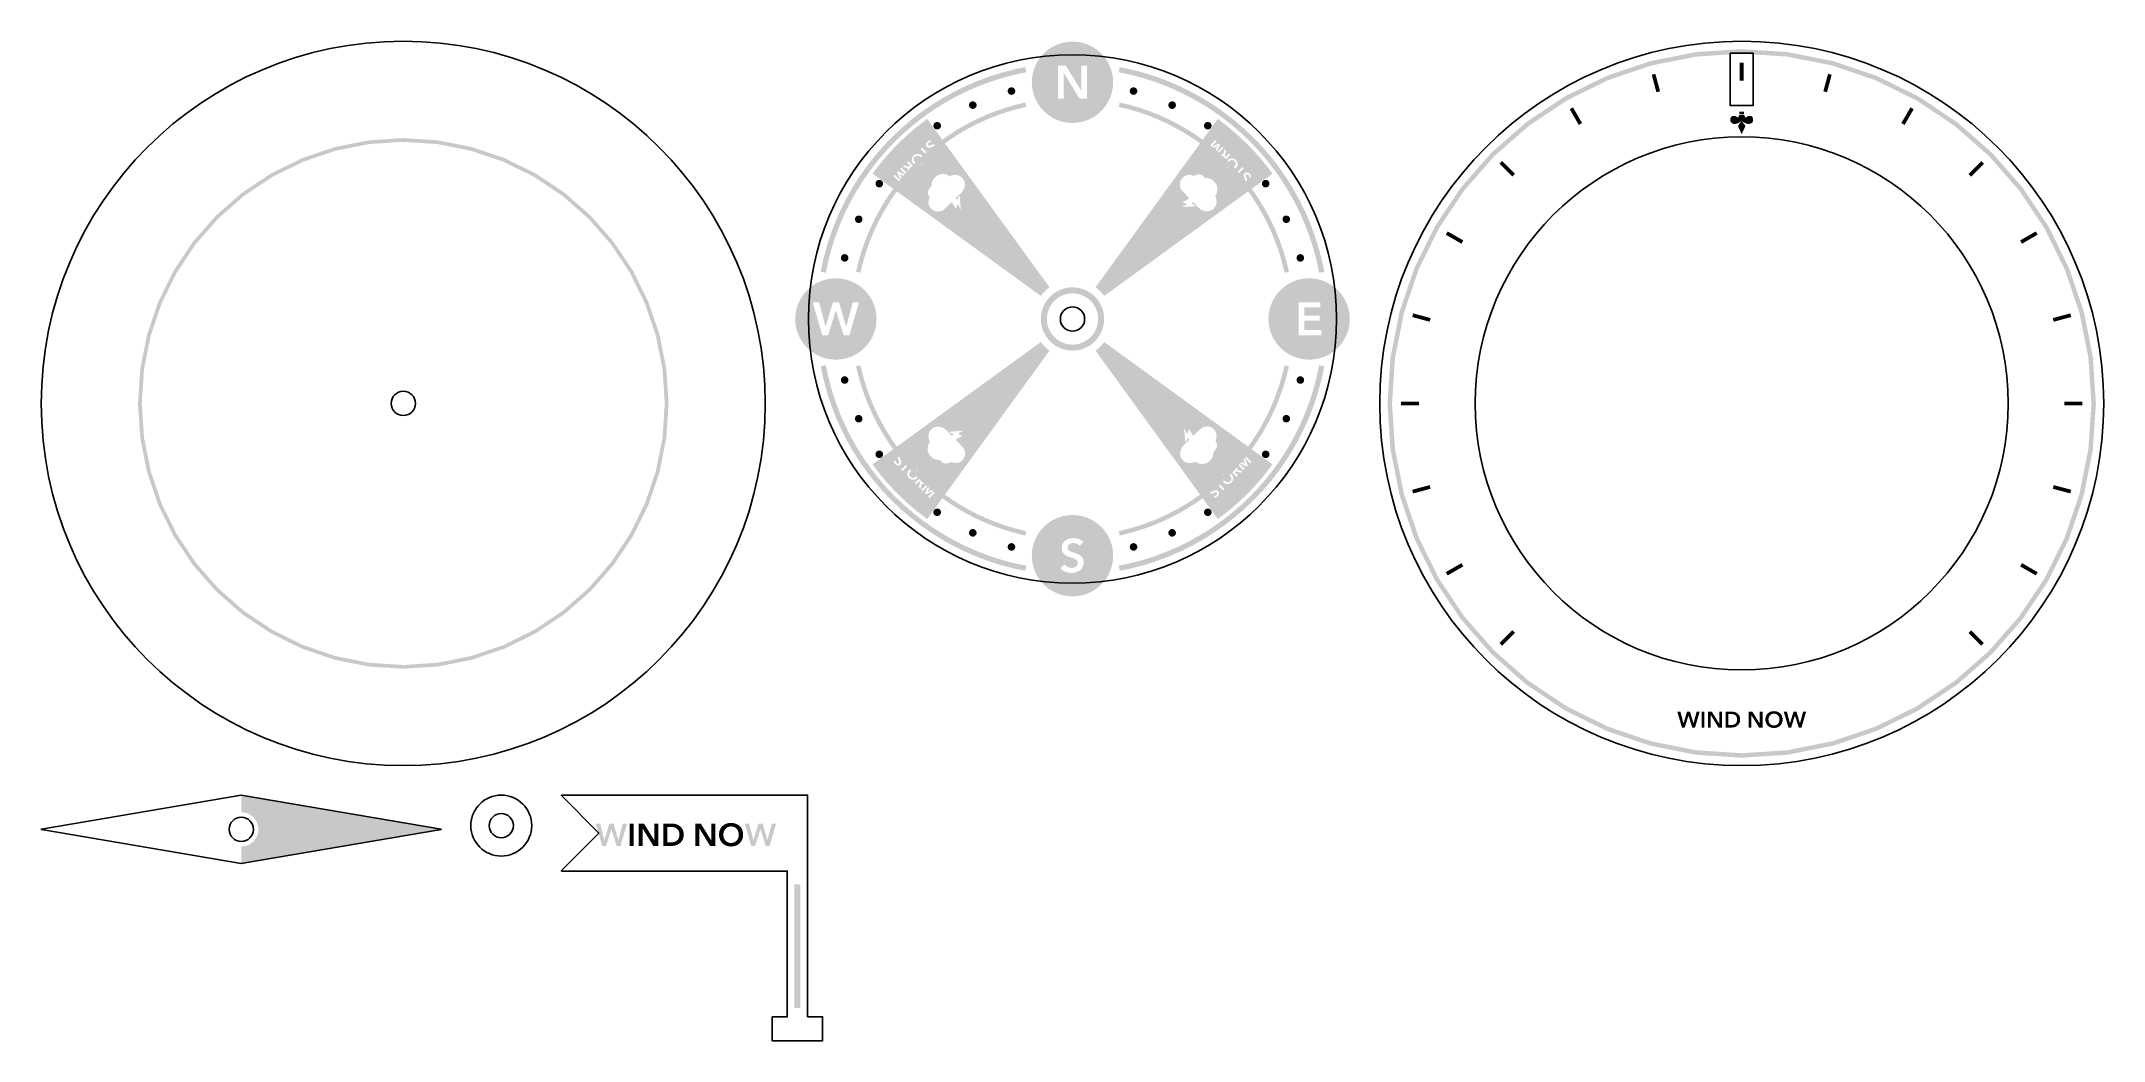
# Model space of a CAD drawing. Header units: millimetres. Extents: x 4 to 278, y 4 to 137.
import ezdxf

# ---------------------------------------------------------------- set-up
doc = ezdxf.new("R2010")
doc.units = ezdxf.units.MM
doc.layers.add('CUT', color=1, linetype='Continuous')
doc.layers.add('RASTER', color=7, linetype='Continuous')

msp = doc.modelspace()

# ---------------------------------------------------------------- hatches: boundary and pattern name
at = {"layer": 'RASTER'}
h = msp.add_hatch(color=7, dxfattribs=at)
h.paths.add_polyline_path([(146.2, 131.1), (146.154, 130.395), (146.016, 129.702), (145.789, 129.034), (145.477, 128.4), (145.084, 127.813), (144.618, 127.282), (144.087, 126.816), (143.5, 126.423), (142.866, 126.111), (142.198, 125.884), (141.505, 125.746), (140.8, 125.7), (140.095, 125.746), (139.402, 125.884), (138.734, 126.111), (138.1, 126.423), (137.513, 126.816), (136.982, 127.282), (136.516, 127.813), (136.123, 128.4), (135.811, 129.034), (135.584, 129.702), (135.446, 130.395), (135.4, 131.1), (135.446, 131.805), (135.584, 132.498), (135.811, 133.166), (136.123, 133.8), (136.516, 134.387), (136.982, 134.918), (137.513, 135.384), (138.1, 135.777), (138.734, 136.089), (139.402, 136.316), (140.095, 136.454), (140.8, 136.5), (141.505, 136.454), (142.198, 136.316), (142.866, 136.089), (143.5, 135.777), (144.087, 135.384), (144.618, 134.918), (145.084, 134.387), (145.477, 133.8), (145.789, 133.166), (146.016, 132.498), (146.154, 131.805)])
h.paths.add_polyline_path([(138.866, 133.32), (138.866, 128.93), (139.647, 128.93), (139.647, 132.321), (139.659, 132.321), (141.742, 128.93), (142.734, 128.93), (142.734, 133.32), (141.953, 133.32), (141.953, 130.034), (141.941, 130.034), (139.901, 133.32), (138.866, 133.32)])
h = msp.add_hatch(color=7, dxfattribs=at)
h.paths.add_polyline_path([(276.6, 88.5), (276.198, 82.365), (274.999, 76.336), (273.022, 70.514), (270.303, 65), (266.888, 59.888), (262.834, 55.266), (258.212, 51.212), (253.1, 47.797), (247.586, 45.078), (241.764, 43.101), (235.735, 41.902), (229.6, 41.5), (223.465, 41.902), (217.436, 43.101), (211.614, 45.078), (206.1, 47.797), (200.988, 51.212), (196.366, 55.266), (192.312, 59.888), (188.897, 65), (186.178, 70.514), (184.201, 76.336), (183.002, 82.365), (182.6, 88.5), (183.002, 94.635), (184.201, 100.664), (186.178, 106.486), (188.897, 112), (192.312, 117.112), (196.366, 121.734), (200.988, 125.788), (206.1, 129.203), (211.614, 131.922), (217.436, 133.899), (223.465, 135.098), (229.6, 135.5), (235.735, 135.098), (241.764, 133.899), (247.586, 131.922), (253.1, 129.203), (258.212, 125.788), (262.834, 121.734), (266.888, 117.112), (270.303, 112), (273.022, 106.486), (274.999, 100.664), (276.198, 94.635)])
h.paths.add_polyline_path([(276, 88.5), (275.603, 82.444), (274.419, 76.491), (272.468, 70.743), (269.784, 65.3), (266.412, 60.253), (262.41, 55.69), (257.847, 51.688), (252.8, 48.316), (247.357, 45.632), (241.609, 43.681), (235.656, 42.497), (229.6, 42.1), (223.544, 42.497), (217.591, 43.681), (211.843, 45.632), (206.4, 48.316), (201.353, 51.688), (196.79, 55.69), (192.788, 60.253), (189.416, 65.3), (186.732, 70.743), (184.781, 76.491), (183.597, 82.444), (183.2, 88.5), (183.597, 94.556), (184.781, 100.509), (186.732, 106.257), (189.416, 111.7), (192.788, 116.747), (196.79, 121.31), (201.353, 125.312), (206.4, 128.684), (211.843, 131.368), (217.591, 133.319), (223.544, 134.503), (229.6, 134.9), (235.656, 134.503), (241.609, 133.319), (247.357, 131.368), (252.8, 128.684), (257.847, 125.312), (262.41, 121.31), (266.412, 116.747), (269.784, 111.7), (272.468, 106.257), (274.419, 100.509), (275.603, 94.556)])
for points in [[(107.382, 105.964), (107.737, 107.627), (108.175, 109.27), (108.694, 110.889), (109.293, 112.48), (109.971, 114.039), (110.727, 115.562), (111.557, 117.045), (112.461, 118.485), (113.435, 119.878), (114.478, 121.221), (115.587, 122.51), (116.758, 123.742), (117.99, 124.913), (119.279, 126.022), (120.622, 127.065), (122.015, 128.039), (123.455, 128.943), (124.938, 129.773), (126.461, 130.529), (128.02, 131.207), (129.611, 131.806), (131.23, 132.325), (132.873, 132.763), (134.536, 133.118), (134.664, 132.43), (133.036, 132.082), (131.427, 131.654), (129.842, 131.145), (128.283, 130.558), (126.757, 129.894), (125.265, 129.154), (123.812, 128.341), (122.402, 127.456), (121.037, 126.501), (119.722, 125.48), (118.46, 124.394), (117.253, 123.247), (116.106, 122.04), (115.02, 120.778), (113.999, 119.463), (113.044, 118.098), (112.159, 116.688), (111.346, 115.235), (110.606, 113.743), (109.942, 112.217), (109.355, 110.658), (108.846, 109.073), (108.418, 107.464), (108.07, 105.836)], [(147.064, 133.118), (148.727, 132.763), (150.37, 132.325), (151.989, 131.806), (153.58, 131.207), (155.139, 130.529), (156.662, 129.773), (158.145, 128.943), (159.585, 128.039), (160.978, 127.065), (162.321, 126.022), (163.61, 124.913), (164.842, 123.742), (166.013, 122.51), (167.122, 121.221), (168.165, 119.878), (169.139, 118.485), (170.043, 117.045), (170.873, 115.562), (171.629, 114.039), (172.307, 112.48), (172.906, 110.889), (173.425, 109.27), (173.863, 107.627), (174.218, 105.964), (173.53, 105.836), (173.182, 107.464), (172.754, 109.073), (172.245, 110.658), (171.658, 112.217), (170.994, 113.743), (170.254, 115.235), (169.441, 116.688), (168.556, 118.098), (167.601, 119.463), (166.58, 120.778), (165.494, 122.04), (164.347, 123.247), (163.14, 124.394), (161.878, 125.48), (160.563, 126.501), (159.198, 127.456), (157.788, 128.341), (156.335, 129.154), (154.843, 129.894), (153.317, 130.558), (151.758, 131.145), (150.173, 131.654), (148.564, 132.082), (146.936, 132.43)], [(218.281, 129.777), (217.66, 132.095), (218.143, 132.225), (218.764, 129.906)], [(229.35, 131.3), (229.35, 133.7), (229.85, 133.7), (229.85, 131.3)], [(240.436, 129.906), (241.057, 132.225), (241.54, 132.095), (240.919, 129.777)], [(133.199, 129.933), (133.195, 129.868), (133.182, 129.804), (133.161, 129.742), (133.132, 129.683), (133.096, 129.629), (133.053, 129.58), (133.003, 129.537), (132.949, 129.5), (132.89, 129.472), (132.828, 129.451), (132.764, 129.438), (132.699, 129.433), (132.634, 129.438), (132.57, 129.451), (132.508, 129.472), (132.449, 129.5), (132.395, 129.537), (132.345, 129.58), (132.302, 129.629), (132.266, 129.683), (132.237, 129.742), (132.216, 129.804), (132.203, 129.868), (132.199, 129.933), (132.203, 129.999), (132.216, 130.063), (132.237, 130.125), (132.266, 130.183), (132.302, 130.238), (132.345, 130.287), (132.395, 130.33), (132.449, 130.366), (132.508, 130.395), (132.57, 130.416), (132.634, 130.429), (132.699, 130.433), (132.764, 130.429), (132.828, 130.416), (132.89, 130.395), (132.949, 130.366), (133.003, 130.33), (133.053, 130.287), (133.096, 130.238), (133.132, 130.183), (133.161, 130.125), (133.182, 130.063), (133.195, 129.999)], [(149.401, 129.933), (149.397, 129.868), (149.384, 129.804), (149.363, 129.742), (149.334, 129.683), (149.298, 129.629), (149.255, 129.58), (149.205, 129.537), (149.151, 129.5), (149.092, 129.472), (149.03, 129.451), (148.966, 129.438), (148.901, 129.433), (148.836, 129.438), (148.772, 129.451), (148.71, 129.472), (148.651, 129.5), (148.597, 129.537), (148.547, 129.58), (148.504, 129.629), (148.468, 129.683), (148.439, 129.742), (148.418, 129.804), (148.405, 129.868), (148.401, 129.933), (148.405, 129.999), (148.418, 130.063), (148.439, 130.125), (148.468, 130.183), (148.504, 130.238), (148.547, 130.287), (148.597, 130.33), (148.651, 130.366), (148.71, 130.395), (148.772, 130.416), (148.836, 130.429), (148.901, 130.433), (148.966, 130.429), (149.03, 130.416), (149.092, 130.395), (149.151, 130.366), (149.205, 130.33), (149.255, 130.287), (149.298, 130.238), (149.334, 130.183), (149.363, 130.125), (149.384, 130.063), (149.397, 129.999)], [(112.075, 105.964), (112.405, 107.322), (112.8, 108.664), (113.258, 109.985), (113.778, 111.282), (114.359, 112.554), (115, 113.796), (115.699, 115.007), (116.455, 116.183), (117.266, 117.322), (118.131, 118.421), (119.046, 119.477), (120.011, 120.489), (121.023, 121.454), (122.079, 122.369), (123.178, 123.234), (124.317, 124.045), (125.493, 124.801), (126.704, 125.5), (127.946, 126.141), (129.218, 126.722), (130.515, 127.242), (131.836, 127.7), (133.178, 128.095), (134.536, 128.425), (134.664, 127.839), (133.333, 127.515), (132.019, 127.129), (130.725, 126.68), (129.454, 126.171), (128.208, 125.602), (126.991, 124.974), (125.805, 124.289), (124.653, 123.548), (123.538, 122.753), (122.461, 121.907), (121.426, 121.01), (120.435, 120.065), (119.49, 119.074), (118.593, 118.039), (117.747, 116.962), (116.952, 115.847), (116.211, 114.695), (115.526, 113.509), (114.898, 112.292), (114.329, 111.046), (113.82, 109.775), (113.371, 108.481), (112.985, 107.167), (112.661, 105.836)], [(128.072, 128.067), (128.068, 128.002), (128.055, 127.938), (128.034, 127.876), (128.005, 127.817), (127.969, 127.763), (127.926, 127.714), (127.876, 127.671), (127.822, 127.634), (127.763, 127.605), (127.701, 127.584), (127.637, 127.572), (127.572, 127.567), (127.507, 127.572), (127.443, 127.584), (127.381, 127.605), (127.322, 127.634), (127.268, 127.671), (127.218, 127.714), (127.175, 127.763), (127.139, 127.817), (127.11, 127.876), (127.089, 127.938), (127.076, 128.002), (127.072, 128.067), (127.076, 128.133), (127.089, 128.197), (127.11, 128.259), (127.139, 128.317), (127.175, 128.372), (127.218, 128.421), (127.268, 128.464), (127.322, 128.5), (127.381, 128.529), (127.443, 128.55), (127.507, 128.563), (127.572, 128.567), (127.637, 128.563), (127.701, 128.55), (127.763, 128.529), (127.822, 128.5), (127.876, 128.464), (127.926, 128.421), (127.969, 128.372), (128.005, 128.317), (128.034, 128.259), (128.055, 128.197), (128.068, 128.133)], [(147.064, 128.425), (148.422, 128.095), (149.764, 127.7), (151.085, 127.242), (152.382, 126.722), (153.654, 126.141), (154.896, 125.5), (156.107, 124.801), (157.283, 124.045), (158.422, 123.234), (159.521, 122.369), (160.577, 121.454), (161.589, 120.489), (162.554, 119.477), (163.469, 118.421), (164.334, 117.322), (165.145, 116.183), (165.901, 115.007), (166.6, 113.796), (167.241, 112.554), (167.822, 111.282), (168.342, 109.985), (168.8, 108.664), (169.195, 107.322), (169.525, 105.964), (168.939, 105.836), (168.615, 107.167), (168.229, 108.481), (167.78, 109.775), (167.271, 111.046), (166.702, 112.292), (166.074, 113.509), (165.389, 114.695), (164.648, 115.847), (163.853, 116.962), (163.007, 118.039), (162.11, 119.074), (161.165, 120.065), (160.174, 121.01), (159.139, 121.907), (158.062, 122.753), (156.947, 123.548), (155.795, 124.289), (154.609, 124.974), (153.392, 125.602), (152.146, 126.171), (150.875, 126.68), (149.581, 127.129), (148.267, 127.515), (146.936, 127.839)], [(154.528, 128.067), (154.524, 128.002), (154.511, 127.938), (154.49, 127.876), (154.461, 127.817), (154.425, 127.763), (154.382, 127.714), (154.332, 127.671), (154.278, 127.634), (154.219, 127.605), (154.157, 127.584), (154.093, 127.572), (154.028, 127.567), (153.963, 127.572), (153.899, 127.584), (153.837, 127.605), (153.778, 127.634), (153.724, 127.671), (153.674, 127.714), (153.631, 127.763), (153.595, 127.817), (153.566, 127.876), (153.545, 127.938), (153.532, 128.002), (153.528, 128.067), (153.532, 128.133), (153.545, 128.197), (153.566, 128.259), (153.595, 128.317), (153.631, 128.372), (153.674, 128.421), (153.724, 128.464), (153.778, 128.5), (153.837, 128.529), (153.899, 128.55), (153.963, 128.563), (154.028, 128.567), (154.093, 128.563), (154.157, 128.55), (154.219, 128.529), (154.278, 128.5), (154.332, 128.464), (154.382, 128.421), (154.425, 128.372), (154.461, 128.317), (154.49, 128.259), (154.511, 128.197), (154.524, 128.133)], [(207.983, 125.441), (206.783, 127.519), (207.217, 127.769), (208.417, 125.691)], [(229.6, 126), (229.326, 125.779), (229.042, 125.639), (228.765, 125.576), (228.513, 125.588), (228.302, 125.669), (228.152, 125.817), (228.078, 126.029), (228.1, 126.3), (228.159, 126.46), (228.256, 126.569), (228.381, 126.63), (228.525, 126.65), (228.678, 126.632), (228.831, 126.581), (228.975, 126.502), (229.1, 126.4), (229.3, 126.8), (229.9, 126.8), (230.1, 126.4), (230.225, 126.502), (230.369, 126.581), (230.522, 126.632), (230.675, 126.65), (230.819, 126.63), (230.944, 126.569), (231.041, 126.46), (231.1, 126.3), (231.122, 126.029), (231.048, 125.817), (230.898, 125.669), (230.688, 125.588), (230.435, 125.576), (230.158, 125.639), (229.874, 125.779), (229.6, 126)], [(229.6, 124.2), (229.1, 125.3), (229.6, 126), (230.1, 125.3)], [(229.9, 126.9), (229.3, 126.9), (229.3, 127.2), (229.9, 127.2)], [(250.783, 125.691), (251.983, 127.769), (252.417, 127.519), (251.217, 125.441)], [(123.347, 125.339), (123.343, 125.274), (123.33, 125.21), (123.309, 125.148), (123.28, 125.089), (123.244, 125.035), (123.201, 124.986), (123.151, 124.943), (123.097, 124.906), (123.038, 124.878), (122.976, 124.856), (122.912, 124.844), (122.847, 124.839), (122.782, 124.844), (122.718, 124.856), (122.656, 124.878), (122.597, 124.906), (122.543, 124.943), (122.494, 124.986), (122.45, 125.035), (122.414, 125.089), (122.385, 125.148), (122.364, 125.21), (122.351, 125.274), (122.347, 125.339), (122.351, 125.405), (122.364, 125.469), (122.385, 125.531), (122.414, 125.589), (122.45, 125.644), (122.494, 125.693), (122.543, 125.736), (122.597, 125.772), (122.656, 125.801), (122.718, 125.822), (122.782, 125.835), (122.847, 125.839), (122.912, 125.835), (122.976, 125.822), (123.038, 125.801), (123.097, 125.772), (123.151, 125.736), (123.201, 125.693), (123.244, 125.644), (123.28, 125.589), (123.309, 125.531), (123.33, 125.469), (123.343, 125.405)], [(159.253, 125.339), (159.249, 125.274), (159.236, 125.21), (159.215, 125.148), (159.186, 125.089), (159.15, 125.035), (159.106, 124.986), (159.057, 124.943), (159.003, 124.906), (158.944, 124.878), (158.882, 124.856), (158.818, 124.844), (158.753, 124.839), (158.688, 124.844), (158.624, 124.856), (158.562, 124.878), (158.503, 124.906), (158.449, 124.943), (158.399, 124.986), (158.356, 125.035), (158.32, 125.089), (158.291, 125.148), (158.27, 125.21), (158.257, 125.274), (158.253, 125.339), (158.257, 125.405), (158.27, 125.469), (158.291, 125.531), (158.32, 125.589), (158.356, 125.644), (158.399, 125.693), (158.449, 125.736), (158.503, 125.772), (158.562, 125.801), (158.624, 125.822), (158.688, 125.835), (158.753, 125.839), (158.818, 125.835), (158.882, 125.822), (158.944, 125.801), (159.003, 125.772), (159.057, 125.736), (159.106, 125.693), (159.15, 125.644), (159.186, 125.589), (159.215, 125.531), (159.236, 125.469), (159.249, 125.405)], [(199.159, 118.587), (197.462, 120.284), (197.816, 120.638), (199.513, 118.941)], [(259.687, 118.941), (261.384, 120.638), (261.738, 120.284), (260.041, 118.587)], [(115.661, 117.653), (115.656, 117.588), (115.644, 117.524), (115.622, 117.462), (115.594, 117.403), (115.557, 117.349), (115.514, 117.299), (115.465, 117.256), (115.411, 117.22), (115.352, 117.191), (115.29, 117.17), (115.226, 117.157), (115.161, 117.153), (115.095, 117.157), (115.031, 117.17), (114.969, 117.191), (114.911, 117.22), (114.856, 117.256), (114.807, 117.299), (114.764, 117.349), (114.728, 117.403), (114.699, 117.462), (114.678, 117.524), (114.665, 117.588), (114.661, 117.653), (114.665, 117.718), (114.678, 117.782), (114.699, 117.844), (114.728, 117.903), (114.764, 117.957), (114.807, 118.006), (114.856, 118.05), (114.911, 118.086), (114.969, 118.115), (115.031, 118.136), (115.095, 118.149), (115.161, 118.153), (115.226, 118.149), (115.29, 118.136), (115.352, 118.115), (115.411, 118.086), (115.465, 118.05), (115.514, 118.006), (115.557, 117.957), (115.594, 117.903), (115.622, 117.844), (115.644, 117.782), (115.656, 117.718)], [(166.939, 117.653), (166.935, 117.588), (166.922, 117.524), (166.901, 117.462), (166.872, 117.403), (166.836, 117.349), (166.793, 117.299), (166.744, 117.256), (166.689, 117.22), (166.631, 117.191), (166.569, 117.17), (166.505, 117.157), (166.439, 117.153), (166.374, 117.157), (166.31, 117.17), (166.248, 117.191), (166.189, 117.22), (166.135, 117.256), (166.086, 117.299), (166.043, 117.349), (166.006, 117.403), (165.978, 117.462), (165.956, 117.524), (165.944, 117.588), (165.939, 117.653), (165.944, 117.718), (165.956, 117.782), (165.978, 117.844), (166.006, 117.903), (166.043, 117.957), (166.086, 118.006), (166.135, 118.05), (166.189, 118.086), (166.248, 118.115), (166.31, 118.136), (166.374, 118.149), (166.439, 118.153), (166.505, 118.149), (166.569, 118.136), (166.631, 118.115), (166.689, 118.086), (166.744, 118.05), (166.793, 118.006), (166.836, 117.957), (166.872, 117.903), (166.901, 117.844), (166.922, 117.782), (166.935, 117.718)], [(112.933, 112.928), (112.928, 112.863), (112.916, 112.799), (112.895, 112.737), (112.866, 112.678), (112.829, 112.624), (112.786, 112.574), (112.737, 112.531), (112.683, 112.495), (112.624, 112.466), (112.562, 112.445), (112.498, 112.432), (112.433, 112.428), (112.367, 112.432), (112.303, 112.445), (112.241, 112.466), (112.183, 112.495), (112.128, 112.531), (112.079, 112.574), (112.036, 112.624), (112, 112.678), (111.971, 112.737), (111.95, 112.799), (111.937, 112.863), (111.933, 112.928), (111.937, 112.993), (111.95, 113.057), (111.971, 113.119), (112, 113.178), (112.036, 113.232), (112.079, 113.282), (112.128, 113.325), (112.183, 113.361), (112.241, 113.39), (112.303, 113.411), (112.367, 113.424), (112.433, 113.428), (112.498, 113.424), (112.562, 113.411), (112.624, 113.39), (112.683, 113.361), (112.737, 113.325), (112.786, 113.282), (112.829, 113.232), (112.866, 113.178), (112.895, 113.119), (112.916, 113.057), (112.928, 112.993)], [(169.667, 112.928), (169.663, 112.863), (169.65, 112.799), (169.629, 112.737), (169.6, 112.678), (169.564, 112.624), (169.521, 112.574), (169.472, 112.531), (169.417, 112.495), (169.359, 112.466), (169.297, 112.445), (169.233, 112.432), (169.167, 112.428), (169.102, 112.432), (169.038, 112.445), (168.976, 112.466), (168.917, 112.495), (168.863, 112.531), (168.814, 112.574), (168.771, 112.624), (168.734, 112.678), (168.705, 112.737), (168.684, 112.799), (168.672, 112.863), (168.667, 112.928), (168.672, 112.993), (168.684, 113.057), (168.705, 113.119), (168.734, 113.178), (168.771, 113.232), (168.814, 113.282), (168.863, 113.325), (168.917, 113.361), (168.976, 113.39), (169.038, 113.411), (169.102, 113.424), (169.167, 113.428), (169.233, 113.424), (169.297, 113.411), (169.359, 113.39), (169.417, 113.361), (169.472, 113.325), (169.521, 113.282), (169.564, 113.232), (169.6, 113.178), (169.629, 113.119), (169.65, 113.057), (169.663, 112.993)], [(192.409, 109.683), (190.331, 110.883), (190.581, 111.317), (192.659, 110.117)], [(266.541, 110.117), (268.619, 111.317), (268.869, 110.883), (266.791, 109.683)], [(111.067, 107.801), (111.062, 107.736), (111.049, 107.672), (111.028, 107.61), (111, 107.551), (110.963, 107.497), (110.92, 107.447), (110.871, 107.404), (110.817, 107.368), (110.758, 107.339), (110.696, 107.318), (110.632, 107.305), (110.567, 107.301), (110.501, 107.305), (110.437, 107.318), (110.375, 107.339), (110.317, 107.368), (110.262, 107.404), (110.213, 107.447), (110.17, 107.497), (110.134, 107.551), (110.105, 107.61), (110.084, 107.672), (110.071, 107.736), (110.067, 107.801), (110.071, 107.866), (110.084, 107.93), (110.105, 107.992), (110.134, 108.051), (110.17, 108.105), (110.213, 108.155), (110.262, 108.198), (110.317, 108.234), (110.375, 108.263), (110.437, 108.284), (110.501, 108.297), (110.567, 108.301), (110.632, 108.297), (110.696, 108.284), (110.758, 108.263), (110.817, 108.234), (110.871, 108.198), (110.92, 108.155), (110.963, 108.105), (111, 108.051), (111.028, 107.992), (111.049, 107.93), (111.062, 107.866)], [(171.533, 107.801), (171.529, 107.736), (171.516, 107.672), (171.495, 107.61), (171.466, 107.551), (171.43, 107.497), (171.387, 107.447), (171.338, 107.404), (171.283, 107.368), (171.225, 107.339), (171.163, 107.318), (171.099, 107.305), (171.033, 107.301), (170.968, 107.305), (170.904, 107.318), (170.842, 107.339), (170.783, 107.368), (170.729, 107.404), (170.68, 107.447), (170.637, 107.497), (170.6, 107.551), (170.572, 107.61), (170.551, 107.672), (170.538, 107.736), (170.533, 107.801), (170.538, 107.866), (170.551, 107.93), (170.572, 107.992), (170.6, 108.051), (170.637, 108.105), (170.68, 108.155), (170.729, 108.198), (170.783, 108.234), (170.842, 108.263), (170.904, 108.284), (170.968, 108.297), (171.033, 108.301), (171.099, 108.297), (171.163, 108.284), (171.225, 108.263), (171.283, 108.234), (171.338, 108.198), (171.387, 108.155), (171.43, 108.105), (171.466, 108.051), (171.495, 107.992), (171.516, 107.93), (171.529, 107.866)], [(188.194, 99.336), (185.875, 99.957), (186.005, 100.44), (188.323, 99.819)], [(270.877, 99.819), (273.195, 100.44), (273.325, 99.957), (271.006, 99.336)], [(134.536, 66.282), (132.873, 66.637), (131.23, 67.075), (129.611, 67.594), (128.02, 68.193), (126.461, 68.871), (124.938, 69.627), (123.455, 70.457), (122.015, 71.361), (120.622, 72.335), (119.279, 73.378), (117.99, 74.487), (116.758, 75.658), (115.587, 76.89), (114.478, 78.179), (113.435, 79.522), (112.461, 80.915), (111.557, 82.355), (110.727, 83.838), (109.971, 85.361), (109.293, 86.92), (108.694, 88.511), (108.175, 90.13), (107.737, 91.773), (107.382, 93.436), (108.07, 93.564), (108.418, 91.936), (108.846, 90.327), (109.355, 88.742), (109.942, 87.183), (110.606, 85.657), (111.346, 84.165), (112.159, 82.712), (113.044, 81.302), (113.999, 79.937), (115.02, 78.622), (116.106, 77.36), (117.253, 76.153), (118.46, 75.006), (119.722, 73.92), (121.037, 72.899), (122.402, 71.944), (123.812, 71.059), (125.265, 70.246), (126.757, 69.506), (128.283, 68.842), (129.842, 68.255), (131.427, 67.746), (133.036, 67.318), (134.664, 66.97)], [(134.536, 70.975), (133.178, 71.305), (131.836, 71.7), (130.515, 72.158), (129.218, 72.678), (127.946, 73.259), (126.704, 73.9), (125.493, 74.599), (124.317, 75.355), (123.178, 76.166), (122.079, 77.031), (121.023, 77.946), (120.011, 78.911), (119.046, 79.923), (118.131, 80.979), (117.266, 82.078), (116.455, 83.217), (115.699, 84.393), (115, 85.604), (114.359, 86.846), (113.778, 88.118), (113.258, 89.415), (112.8, 90.736), (112.405, 92.078), (112.075, 93.436), (112.661, 93.564), (112.985, 92.233), (113.371, 90.919), (113.82, 89.625), (114.329, 88.354), (114.898, 87.108), (115.526, 85.891), (116.211, 84.705), (116.952, 83.553), (117.747, 82.438), (118.593, 81.361), (119.49, 80.326), (120.435, 79.335), (121.426, 78.39), (122.461, 77.493), (123.538, 76.647), (124.653, 75.852), (125.805, 75.111), (126.991, 74.426), (128.208, 73.798), (129.454, 73.229), (130.725, 72.72), (132.019, 72.271), (133.333, 71.885), (134.664, 71.561)], [(174.218, 93.436), (173.863, 91.773), (173.425, 90.13), (172.906, 88.511), (172.307, 86.92), (171.629, 85.361), (170.873, 83.838), (170.043, 82.355), (169.139, 80.915), (168.165, 79.522), (167.122, 78.179), (166.013, 76.89), (164.842, 75.658), (163.61, 74.487), (162.321, 73.378), (160.978, 72.335), (159.585, 71.361), (158.145, 70.457), (156.662, 69.627), (155.139, 68.871), (153.58, 68.193), (151.989, 67.594), (150.37, 67.075), (148.727, 66.637), (147.064, 66.282), (146.936, 66.97), (148.564, 67.318), (150.173, 67.746), (151.758, 68.255), (153.317, 68.842), (154.843, 69.506), (156.335, 70.246), (157.788, 71.059), (159.198, 71.944), (160.563, 72.899), (161.878, 73.92), (163.14, 75.006), (164.347, 76.153), (165.494, 77.36), (166.58, 78.622), (167.601, 79.937), (168.556, 81.302), (169.441, 82.712), (170.254, 84.165), (170.994, 85.657), (171.658, 87.183), (172.245, 88.742), (172.754, 90.327), (173.182, 91.936), (173.53, 93.564)], [(169.525, 93.436), (169.195, 92.078), (168.8, 90.736), (168.342, 89.415), (167.822, 88.118), (167.241, 86.846), (166.6, 85.604), (165.901, 84.393), (165.145, 83.217), (164.334, 82.078), (163.469, 80.979), (162.554, 79.923), (161.589, 78.911), (160.577, 77.946), (159.521, 77.031), (158.422, 76.166), (157.283, 75.355), (156.107, 74.599), (154.896, 73.9), (153.654, 73.259), (152.382, 72.678), (151.085, 72.158), (149.764, 71.7), (148.422, 71.305), (147.064, 70.975), (146.936, 71.561), (148.267, 71.885), (149.581, 72.271), (150.875, 72.72), (152.146, 73.229), (153.392, 73.798), (154.609, 74.426), (155.795, 75.111), (156.947, 75.852), (158.062, 76.647), (159.139, 77.493), (160.174, 78.39), (161.165, 79.335), (162.11, 80.326), (163.007, 81.361), (163.853, 82.438), (164.648, 83.553), (165.389, 84.705), (166.074, 85.891), (166.702, 87.108), (167.271, 88.354), (167.78, 89.625), (168.229, 90.919), (168.615, 92.233), (168.939, 93.564)], [(111.067, 91.599), (111.062, 91.534), (111.049, 91.47), (111.028, 91.408), (111, 91.349), (110.963, 91.295), (110.92, 91.245), (110.871, 91.202), (110.817, 91.166), (110.758, 91.137), (110.696, 91.116), (110.632, 91.103), (110.567, 91.099), (110.501, 91.103), (110.437, 91.116), (110.375, 91.137), (110.317, 91.166), (110.262, 91.202), (110.213, 91.245), (110.17, 91.295), (110.134, 91.349), (110.105, 91.408), (110.084, 91.47), (110.071, 91.534), (110.067, 91.599), (110.071, 91.664), (110.084, 91.728), (110.105, 91.79), (110.134, 91.849), (110.17, 91.903), (110.213, 91.953), (110.262, 91.996), (110.317, 92.032), (110.375, 92.061), (110.437, 92.082), (110.501, 92.095), (110.567, 92.099), (110.632, 92.095), (110.696, 92.082), (110.758, 92.061), (110.817, 92.032), (110.871, 91.996), (110.92, 91.953), (110.963, 91.903), (111, 91.849), (111.028, 91.79), (111.049, 91.728), (111.062, 91.664)], [(171.533, 91.599), (171.529, 91.534), (171.516, 91.47), (171.495, 91.408), (171.466, 91.349), (171.43, 91.295), (171.387, 91.245), (171.338, 91.202), (171.283, 91.166), (171.225, 91.137), (171.163, 91.116), (171.099, 91.103), (171.033, 91.099), (170.968, 91.103), (170.904, 91.116), (170.842, 91.137), (170.783, 91.166), (170.729, 91.202), (170.68, 91.245), (170.637, 91.295), (170.6, 91.349), (170.572, 91.408), (170.551, 91.47), (170.538, 91.534), (170.533, 91.599), (170.538, 91.664), (170.551, 91.728), (170.572, 91.79), (170.6, 91.849), (170.637, 91.903), (170.68, 91.953), (170.729, 91.996), (170.783, 92.032), (170.842, 92.061), (170.904, 92.082), (170.968, 92.095), (171.033, 92.099), (171.099, 92.095), (171.163, 92.082), (171.225, 92.061), (171.283, 92.032), (171.338, 91.996), (171.387, 91.953), (171.43, 91.903), (171.466, 91.849), (171.495, 91.79), (171.516, 91.728), (171.529, 91.664)], [(186.8, 88.25), (184.4, 88.25), (184.4, 88.75), (186.8, 88.75)], [(272.4, 88.75), (274.8, 88.75), (274.8, 88.25), (272.4, 88.25)], [(112.933, 86.472), (112.928, 86.407), (112.916, 86.343), (112.895, 86.281), (112.866, 86.222), (112.829, 86.168), (112.786, 86.118), (112.737, 86.075), (112.683, 86.039), (112.624, 86.01), (112.562, 85.989), (112.498, 85.976), (112.433, 85.972), (112.367, 85.976), (112.303, 85.989), (112.241, 86.01), (112.183, 86.039), (112.128, 86.075), (112.079, 86.118), (112.036, 86.168), (112, 86.222), (111.971, 86.281), (111.95, 86.343), (111.937, 86.407), (111.933, 86.472), (111.937, 86.537), (111.95, 86.601), (111.971, 86.663), (112, 86.722), (112.036, 86.776), (112.079, 86.826), (112.128, 86.869), (112.183, 86.905), (112.241, 86.934), (112.303, 86.955), (112.367, 86.968), (112.433, 86.972), (112.498, 86.968), (112.562, 86.955), (112.624, 86.934), (112.683, 86.905), (112.737, 86.869), (112.786, 86.826), (112.829, 86.776), (112.866, 86.722), (112.895, 86.663), (112.916, 86.601), (112.928, 86.537)], [(169.667, 86.472), (169.663, 86.407), (169.65, 86.343), (169.629, 86.281), (169.6, 86.222), (169.564, 86.168), (169.521, 86.118), (169.472, 86.075), (169.417, 86.039), (169.359, 86.01), (169.297, 85.989), (169.233, 85.976), (169.167, 85.972), (169.102, 85.976), (169.038, 85.989), (168.976, 86.01), (168.917, 86.039), (168.863, 86.075), (168.814, 86.118), (168.771, 86.168), (168.734, 86.222), (168.705, 86.281), (168.684, 86.343), (168.672, 86.407), (168.667, 86.472), (168.672, 86.537), (168.684, 86.601), (168.705, 86.663), (168.734, 86.722), (168.771, 86.776), (168.814, 86.826), (168.863, 86.869), (168.917, 86.905), (168.976, 86.934), (169.038, 86.955), (169.102, 86.968), (169.167, 86.972), (169.233, 86.968), (169.297, 86.955), (169.359, 86.934), (169.417, 86.905), (169.472, 86.869), (169.521, 86.826), (169.564, 86.776), (169.6, 86.722), (169.629, 86.663), (169.65, 86.601), (169.663, 86.537)], [(115.661, 81.747), (115.656, 81.682), (115.644, 81.618), (115.622, 81.556), (115.594, 81.497), (115.557, 81.443), (115.514, 81.394), (115.465, 81.35), (115.411, 81.314), (115.352, 81.285), (115.29, 81.264), (115.226, 81.251), (115.161, 81.247), (115.095, 81.251), (115.031, 81.264), (114.969, 81.285), (114.911, 81.314), (114.856, 81.35), (114.807, 81.394), (114.764, 81.443), (114.728, 81.497), (114.699, 81.556), (114.678, 81.618), (114.665, 81.682), (114.661, 81.747), (114.665, 81.812), (114.678, 81.876), (114.699, 81.938), (114.728, 81.997), (114.764, 82.051), (114.807, 82.101), (114.856, 82.144), (114.911, 82.18), (114.969, 82.209), (115.031, 82.23), (115.095, 82.243), (115.161, 82.247), (115.226, 82.243), (115.29, 82.23), (115.352, 82.209), (115.411, 82.18), (115.465, 82.144), (115.514, 82.101), (115.557, 82.051), (115.594, 81.997), (115.622, 81.938), (115.644, 81.876), (115.656, 81.812)], [(166.939, 81.747), (166.935, 81.682), (166.922, 81.618), (166.901, 81.556), (166.872, 81.497), (166.836, 81.443), (166.793, 81.394), (166.744, 81.35), (166.689, 81.314), (166.631, 81.285), (166.569, 81.264), (166.505, 81.251), (166.439, 81.247), (166.374, 81.251), (166.31, 81.264), (166.248, 81.285), (166.189, 81.314), (166.135, 81.35), (166.086, 81.394), (166.043, 81.443), (166.006, 81.497), (165.978, 81.556), (165.956, 81.618), (165.944, 81.682), (165.939, 81.747), (165.944, 81.812), (165.956, 81.876), (165.978, 81.938), (166.006, 81.997), (166.043, 82.051), (166.086, 82.101), (166.135, 82.144), (166.189, 82.18), (166.248, 82.209), (166.31, 82.23), (166.374, 82.243), (166.439, 82.247), (166.505, 82.243), (166.569, 82.23), (166.631, 82.209), (166.689, 82.18), (166.744, 82.144), (166.793, 82.101), (166.836, 82.051), (166.872, 81.997), (166.901, 81.938), (166.922, 81.876), (166.935, 81.812)], [(188.323, 77.181), (186.005, 76.56), (185.875, 77.043), (188.194, 77.664)], [(271.006, 77.664), (273.325, 77.043), (273.195, 76.56), (270.877, 77.181)], [(123.347, 74.061), (123.343, 73.995), (123.33, 73.931), (123.309, 73.869), (123.28, 73.811), (123.244, 73.756), (123.201, 73.707), (123.151, 73.664), (123.097, 73.628), (123.038, 73.599), (122.976, 73.578), (122.912, 73.565), (122.847, 73.561), (122.782, 73.565), (122.718, 73.578), (122.656, 73.599), (122.597, 73.628), (122.543, 73.664), (122.494, 73.707), (122.45, 73.756), (122.414, 73.811), (122.385, 73.869), (122.364, 73.931), (122.351, 73.995), (122.347, 74.061), (122.351, 74.126), (122.364, 74.19), (122.385, 74.252), (122.414, 74.311), (122.45, 74.365), (122.494, 74.414), (122.543, 74.457), (122.597, 74.494), (122.656, 74.522), (122.718, 74.544), (122.782, 74.556), (122.847, 74.561), (122.912, 74.556), (122.976, 74.544), (123.038, 74.522), (123.097, 74.494), (123.151, 74.457), (123.201, 74.414), (123.244, 74.365), (123.28, 74.311), (123.309, 74.252), (123.33, 74.19), (123.343, 74.126)], [(159.253, 74.061), (159.249, 73.995), (159.236, 73.931), (159.215, 73.869), (159.186, 73.811), (159.15, 73.756), (159.106, 73.707), (159.057, 73.664), (159.003, 73.628), (158.944, 73.599), (158.882, 73.578), (158.818, 73.565), (158.753, 73.561), (158.688, 73.565), (158.624, 73.578), (158.562, 73.599), (158.503, 73.628), (158.449, 73.664), (158.399, 73.707), (158.356, 73.756), (158.32, 73.811), (158.291, 73.869), (158.27, 73.931), (158.257, 73.995), (158.253, 74.061), (158.257, 74.126), (158.27, 74.19), (158.291, 74.252), (158.32, 74.311), (158.356, 74.365), (158.399, 74.414), (158.449, 74.457), (158.503, 74.494), (158.562, 74.522), (158.624, 74.544), (158.688, 74.556), (158.753, 74.561), (158.818, 74.556), (158.882, 74.544), (158.944, 74.522), (159.003, 74.494), (159.057, 74.457), (159.106, 74.414), (159.15, 74.365), (159.186, 74.311), (159.215, 74.252), (159.236, 74.19), (159.249, 74.126)], [(128.072, 71.333), (128.068, 71.267), (128.055, 71.203), (128.034, 71.141), (128.005, 71.083), (127.969, 71.028), (127.926, 70.979), (127.876, 70.936), (127.822, 70.9), (127.763, 70.871), (127.701, 70.85), (127.637, 70.837), (127.572, 70.833), (127.507, 70.837), (127.443, 70.85), (127.381, 70.871), (127.322, 70.9), (127.268, 70.936), (127.218, 70.979), (127.175, 71.028), (127.139, 71.083), (127.11, 71.141), (127.089, 71.203), (127.076, 71.267), (127.072, 71.333), (127.076, 71.398), (127.089, 71.462), (127.11, 71.524), (127.139, 71.583), (127.175, 71.637), (127.218, 71.686), (127.268, 71.729), (127.322, 71.766), (127.381, 71.795), (127.443, 71.816), (127.507, 71.828), (127.572, 71.833), (127.637, 71.828), (127.701, 71.816), (127.763, 71.795), (127.822, 71.766), (127.876, 71.729), (127.926, 71.686), (127.969, 71.637), (128.005, 71.583), (128.034, 71.524), (128.055, 71.462), (128.068, 71.398)], [(154.528, 71.333), (154.524, 71.267), (154.511, 71.203), (154.49, 71.141), (154.461, 71.083), (154.425, 71.028), (154.382, 70.979), (154.332, 70.936), (154.278, 70.9), (154.219, 70.871), (154.157, 70.85), (154.093, 70.837), (154.028, 70.833), (153.963, 70.837), (153.899, 70.85), (153.837, 70.871), (153.778, 70.9), (153.724, 70.936), (153.674, 70.979), (153.631, 71.028), (153.595, 71.083), (153.566, 71.141), (153.545, 71.203), (153.532, 71.267), (153.528, 71.333), (153.532, 71.398), (153.545, 71.462), (153.566, 71.524), (153.595, 71.583), (153.631, 71.637), (153.674, 71.686), (153.724, 71.729), (153.778, 71.766), (153.837, 71.795), (153.899, 71.816), (153.963, 71.828), (154.028, 71.833), (154.093, 71.828), (154.157, 71.816), (154.219, 71.795), (154.278, 71.766), (154.332, 71.729), (154.382, 71.686), (154.425, 71.637), (154.461, 71.583), (154.49, 71.524), (154.511, 71.462), (154.524, 71.398)], [(133.199, 69.467), (133.195, 69.401), (133.182, 69.337), (133.161, 69.275), (133.132, 69.217), (133.096, 69.162), (133.053, 69.113), (133.003, 69.07), (132.949, 69.034), (132.89, 69.005), (132.828, 68.984), (132.764, 68.971), (132.699, 68.967), (132.634, 68.971), (132.57, 68.984), (132.508, 69.005), (132.449, 69.034), (132.395, 69.07), (132.345, 69.113), (132.302, 69.162), (132.266, 69.217), (132.237, 69.275), (132.216, 69.337), (132.203, 69.401), (132.199, 69.467), (132.203, 69.532), (132.216, 69.596), (132.237, 69.658), (132.266, 69.717), (132.302, 69.771), (132.345, 69.82), (132.395, 69.863), (132.449, 69.9), (132.508, 69.928), (132.57, 69.949), (132.634, 69.962), (132.699, 69.967), (132.764, 69.962), (132.828, 69.949), (132.89, 69.928), (132.949, 69.9), (133.003, 69.863), (133.053, 69.82), (133.096, 69.771), (133.132, 69.717), (133.161, 69.658), (133.182, 69.596), (133.195, 69.532)], [(149.401, 69.467), (149.397, 69.401), (149.384, 69.337), (149.363, 69.275), (149.334, 69.217), (149.298, 69.162), (149.255, 69.113), (149.205, 69.07), (149.151, 69.034), (149.092, 69.005), (149.03, 68.984), (148.966, 68.971), (148.901, 68.967), (148.836, 68.971), (148.772, 68.984), (148.71, 69.005), (148.651, 69.034), (148.597, 69.07), (148.547, 69.113), (148.504, 69.162), (148.468, 69.217), (148.439, 69.275), (148.418, 69.337), (148.405, 69.401), (148.401, 69.467), (148.405, 69.532), (148.418, 69.596), (148.439, 69.658), (148.468, 69.717), (148.504, 69.771), (148.547, 69.82), (148.597, 69.863), (148.651, 69.9), (148.71, 69.928), (148.772, 69.949), (148.836, 69.962), (148.901, 69.967), (148.966, 69.962), (149.03, 69.949), (149.092, 69.928), (149.151, 69.9), (149.205, 69.863), (149.255, 69.82), (149.298, 69.771), (149.334, 69.717), (149.363, 69.658), (149.384, 69.596), (149.397, 69.532)], [(192.659, 66.883), (190.581, 65.683), (190.331, 66.117), (192.409, 67.317)], [(266.791, 67.317), (268.869, 66.117), (268.619, 65.683), (266.541, 66.883)], [(199.513, 58.059), (197.816, 56.362), (197.462, 56.716), (199.159, 58.413)], [(260.041, 58.413), (261.738, 56.716), (261.384, 56.362), (259.687, 58.059)], [(221.049, 47.624), (221.463, 47.624), (221.874, 46.064), (221.88, 46.064), (222.348, 47.624), (222.737, 47.624), (223.197, 46.064), (223.203, 46.064), (223.623, 47.624), (224.025, 47.624), (223.404, 45.5), (223.038, 45.5), (222.54, 47.093), (222.534, 47.093), (222.035, 45.5), (221.67, 45.5)], [(224.277, 47.624), (224.654, 47.624), (224.654, 45.5), (224.277, 45.5)], [(225.123, 47.624), (225.624, 47.624), (226.611, 46.034), (226.617, 46.034), (226.617, 47.624), (226.995, 47.624), (226.995, 45.5), (226.515, 45.5), (225.507, 47.141), (225.501, 47.141), (225.501, 45.5), (225.123, 45.5)], [(230.505, 47.624), (231.005, 47.624), (231.993, 46.034), (231.999, 46.034), (231.999, 47.624), (232.377, 47.624), (232.377, 45.5), (231.897, 45.5), (230.889, 47.141), (230.883, 47.141), (230.883, 45.5), (230.505, 45.5)], [(235.176, 47.624), (235.59, 47.624), (236.001, 46.064), (236.007, 46.064), (236.475, 47.624), (236.865, 47.624), (237.324, 46.064), (237.33, 46.064), (237.749, 47.624), (238.152, 47.624), (237.531, 45.5), (237.165, 45.5), (236.666, 47.093), (236.66, 47.093), (236.163, 45.5), (235.797, 45.5)], [(57, 32), (30.5, 27.5), (30.5, 29.7), (30.5, 29.7), (31.38, 29.875), (32.126, 30.374), (32.625, 31.12), (32.8, 32), (32.625, 32.88), (32.126, 33.626), (31.38, 34.125), (30.5, 34.3), (30.5, 34.3), (30.5, 36.5)], [(77.528, 32.774), (78.108, 32.774), (78.683, 30.59), (78.691, 30.59), (79.346, 32.774), (79.893, 32.774), (80.535, 30.59), (80.544, 30.59), (81.132, 32.774), (81.694, 32.774), (80.825, 29.8), (80.313, 29.8), (79.615, 32.03), (79.607, 32.03), (78.91, 29.8), (78.397, 29.8)], [(82.047, 32.774), (82.576, 32.774), (82.576, 29.8), (82.047, 29.8)], [(83.232, 32.774), (83.933, 32.774), (85.315, 30.548), (85.323, 30.548), (85.323, 32.774), (85.852, 32.774), (85.852, 29.8), (85.18, 29.8), (83.769, 32.097), (83.761, 32.097), (83.761, 29.8), (83.232, 29.8)], [(90.766, 32.774), (91.468, 32.774), (92.85, 30.548), (92.858, 30.548), (92.858, 32.774), (93.387, 32.774), (93.387, 29.8), (92.715, 29.8), (91.304, 32.097), (91.296, 32.097), (91.296, 29.8), (90.766, 29.8)], [(97.306, 32.774), (97.885, 32.774), (98.461, 30.59), (98.469, 30.59), (99.124, 32.774), (99.67, 32.774), (100.313, 30.59), (100.321, 30.59), (100.909, 32.774), (101.472, 32.774), (100.603, 29.8), (100.09, 29.8), (99.393, 32.03), (99.385, 32.03), (98.688, 29.8), (98.175, 29.8)], [(103.9, 24.7), (104.7, 24.7), (104.7, 8.3), (103.9, 8.3)]]:
    msp.add_hatch(color=7, dxfattribs=at).paths.add_polyline_path(points)
h = msp.add_hatch(color=7, dxfattribs=at)
h.paths.add_polyline_path([(114.264, 118.979), (114.519, 119.325), (114.778, 119.667), (115.042, 120.006), (115.31, 120.342), (115.582, 120.674), (115.859, 121.002), (116.14, 121.327), (116.425, 121.647), (116.714, 121.965), (117.008, 122.278), (117.305, 122.588), (117.607, 122.893), (117.912, 123.195), (118.222, 123.492), (118.535, 123.786), (118.853, 124.075), (119.173, 124.36), (119.498, 124.641), (119.826, 124.918), (120.158, 125.19), (120.494, 125.458), (120.833, 125.722), (121.175, 125.981), (121.521, 126.236), (137.744, 103.907), (137.689, 103.867), (137.634, 103.825), (137.581, 103.784), (137.528, 103.741), (137.475, 103.698), (137.423, 103.654), (137.371, 103.61), (137.321, 103.564), (137.27, 103.518), (137.221, 103.472), (137.171, 103.425), (137.123, 103.377), (137.075, 103.329), (137.028, 103.279), (136.982, 103.23), (136.936, 103.179), (136.89, 103.129), (136.846, 103.077), (136.802, 103.025), (136.759, 102.972), (136.716, 102.919), (136.675, 102.866), (136.633, 102.811), (136.593, 102.756)])
h.paths.add_polyline_path([(122.334, 118.244), (122.145, 117.819), (122.073, 117.267), (121.884, 117.107), (121.737, 116.916), (121.644, 116.682), (121.623, 116.544), (121.646, 116.236), (121.833, 115.811), (121.697, 115.418), (121.688, 115.004), (121.759, 114.759), (121.926, 114.472), (122.213, 114.186), (122.447, 114.045), (122.766, 113.95), (123.265, 113.975), (123.573, 114.098), (123.786, 114.249), (124.753, 115.193), (124.852, 115.11), (125.273, 114.379), (125.326, 114.364), (125.365, 114.398), (125.505, 114.781), (125.613, 114.872), (125.681, 114.802), (125.864, 114.324), (125.94, 114.288), (125.962, 114.334), (125.851, 115.949), (125.804, 116.007), (125.743, 115.992), (125.575, 115.652), (125.464, 115.509), (125.392, 115.535), (125.333, 115.716), (125.369, 115.79), (126.091, 116.491), (126.31, 116.778), (126.487, 117.192), (126.518, 117.596), (126.487, 117.851), (126.361, 118.17), (126.144, 118.457), (125.836, 118.682), (125.358, 118.822), (124.923, 118.795), (124.487, 118.629), (124.264, 118.769), (123.966, 118.884), (123.658, 118.922), (123.35, 118.914), (123.031, 118.822), (122.755, 118.676), (122.334, 118.244)])
h.paths.add_polyline_path([(122.12, 122.145), (122.131, 121.902), (122.159, 121.904), (122.186, 121.907), (122.214, 121.912), (122.241, 121.918), (122.268, 121.926), (122.295, 121.935), (122.322, 121.945), (122.348, 121.958), (122.374, 121.971), (122.399, 121.985), (122.423, 122), (122.446, 122.015), (122.468, 122.032), (122.49, 122.049), (122.51, 122.067), (122.53, 122.086), (122.546, 122.103), (122.562, 122.12), (122.578, 122.139), (122.593, 122.157), (122.607, 122.177), (122.62, 122.196), (122.633, 122.216), (122.646, 122.237), (122.657, 122.258), (122.668, 122.279), (122.677, 122.3), (122.686, 122.321), (122.693, 122.343), (122.7, 122.364), (122.705, 122.386), (122.709, 122.408), (122.713, 122.43), (122.715, 122.452), (122.716, 122.474), (122.715, 122.496), (122.714, 122.517), (122.711, 122.539), (122.707, 122.561), (122.702, 122.583), (122.695, 122.604), (122.687, 122.626), (122.677, 122.646), (122.665, 122.667), (122.652, 122.687), (122.637, 122.707), (122.62, 122.727), (122.602, 122.746), (122.584, 122.763), (122.567, 122.779), (122.549, 122.793), (122.531, 122.805), (122.514, 122.816), (122.496, 122.826), (122.479, 122.835), (122.461, 122.841), (122.444, 122.847), (122.426, 122.852), (122.409, 122.856), (122.392, 122.859), (122.374, 122.861), (122.357, 122.863), (122.34, 122.863), (122.323, 122.863), (122.306, 122.861), (122.289, 122.86), (122.272, 122.857), (122.255, 122.854), (122.238, 122.85), (122.222, 122.845), (122.205, 122.84), (122.189, 122.834), (122.173, 122.827), (122.157, 122.821), (122.141, 122.814), (122.125, 122.807), (122.11, 122.8), (122.095, 122.792), (122.079, 122.785), (122.064, 122.777), (122.049, 122.769), (122.034, 122.762), (122.019, 122.754), (122.004, 122.747), (121.989, 122.739), (121.974, 122.732), (121.96, 122.725), (121.946, 122.718), (121.932, 122.711), (121.918, 122.705), (121.904, 122.699), (121.891, 122.694), (121.877, 122.689), (121.864, 122.684), (121.852, 122.681), (121.839, 122.677), (121.826, 122.675), (121.814, 122.673), (121.802, 122.671), (121.79, 122.67), (121.778, 122.67), (121.767, 122.671), (121.755, 122.672), (121.744, 122.673), (121.733, 122.676), (121.722, 122.679), (121.711, 122.684), (121.701, 122.689), (121.69, 122.695), (121.68, 122.703), (121.67, 122.711), (121.66, 122.721), (121.65, 122.731), (121.641, 122.741), (121.633, 122.752), (121.626, 122.762), (121.62, 122.773), (121.615, 122.784), (121.611, 122.795), (121.608, 122.805), (121.605, 122.816), (121.603, 122.827), (121.602, 122.838), (121.601, 122.849), (121.601, 122.86), (121.601, 122.872), (121.603, 122.883), (121.604, 122.894), (121.606, 122.905), (121.609, 122.916), (121.612, 122.927), (121.616, 122.937), (121.621, 122.948), (121.625, 122.958), (121.631, 122.969), (121.637, 122.979), (121.643, 122.989), (121.649, 122.998), (121.656, 123.008), (121.663, 123.017), (121.67, 123.025), (121.677, 123.034), (121.685, 123.042), (121.693, 123.05), (121.708, 123.064), (121.724, 123.078), (121.742, 123.091), (121.76, 123.103), (121.779, 123.114), (121.8, 123.124), (121.821, 123.133), (121.843, 123.141), (121.866, 123.149), (121.889, 123.154), (121.911, 123.159), (121.934, 123.162), (121.956, 123.163), (121.978, 123.163), (122, 123.162), (122.022, 123.159), (122.031, 123.405), (121.998, 123.407), (121.966, 123.406), (121.933, 123.404), (121.901, 123.399), (121.868, 123.392), (121.836, 123.383), (121.803, 123.372), (121.771, 123.359), (121.739, 123.344), (121.708, 123.328), (121.678, 123.31), (121.65, 123.292), (121.622, 123.272), (121.595, 123.251), (121.569, 123.228), (121.544, 123.204), (121.526, 123.186), (121.509, 123.167), (121.493, 123.147), (121.477, 123.128), (121.463, 123.107), (121.449, 123.087), (121.436, 123.066), (121.424, 123.044), (121.413, 123.023), (121.403, 123.001), (121.394, 122.979), (121.386, 122.957), (121.38, 122.935), (121.375, 122.913), (121.37, 122.891), (121.367, 122.869), (121.365, 122.847), (121.365, 122.824), (121.366, 122.802), (121.367, 122.78), (121.371, 122.757), (121.375, 122.735), (121.381, 122.713), (121.388, 122.69), (121.396, 122.668), (121.406, 122.646), (121.418, 122.624), (121.431, 122.603), (121.445, 122.582), (121.462, 122.561), (121.479, 122.54), (121.499, 122.52), (121.517, 122.502), (121.536, 122.486), (121.554, 122.472), (121.573, 122.459), (121.592, 122.448), (121.611, 122.438), (121.63, 122.431), (121.649, 122.424), (121.669, 122.419), (121.688, 122.415), (121.707, 122.412), (121.726, 122.411), (121.745, 122.41), (121.764, 122.41), (121.783, 122.411), (121.802, 122.413), (121.821, 122.416), (121.84, 122.42), (121.858, 122.424), (121.877, 122.429), (121.895, 122.435), (121.913, 122.441), (121.931, 122.448), (121.949, 122.455), (121.967, 122.463), (121.984, 122.471), (122.002, 122.479), (122.019, 122.487), (122.035, 122.495), (122.052, 122.504), (122.068, 122.512), (122.084, 122.52), (122.098, 122.527), (122.111, 122.534), (122.125, 122.541), (122.138, 122.548), (122.15, 122.554), (122.163, 122.56), (122.175, 122.566), (122.188, 122.572), (122.199, 122.578), (122.211, 122.582), (122.223, 122.587), (122.234, 122.591), (122.245, 122.595), (122.256, 122.598), (122.267, 122.6), (122.277, 122.602), (122.288, 122.604), (122.298, 122.605), (122.308, 122.606), (122.318, 122.606), (122.328, 122.605), (122.338, 122.604), (122.348, 122.603), (122.357, 122.6), (122.367, 122.598), (122.376, 122.594), (122.385, 122.59), (122.394, 122.584), (122.403, 122.579), (122.412, 122.572), (122.421, 122.565), (122.429, 122.557), (122.438, 122.547), (122.446, 122.538), (122.453, 122.528), (122.459, 122.518), (122.465, 122.508), (122.469, 122.498), (122.473, 122.488), (122.476, 122.477), (122.478, 122.467), (122.48, 122.456), (122.481, 122.446), (122.481, 122.435), (122.481, 122.425), (122.48, 122.414), (122.479, 122.404), (122.477, 122.393), (122.474, 122.383), (122.471, 122.372), (122.468, 122.362), (122.464, 122.352), (122.46, 122.342), (122.455, 122.332), (122.45, 122.322), (122.444, 122.313), (122.438, 122.303), (122.432, 122.294), (122.426, 122.284), (122.419, 122.276), (122.412, 122.267), (122.405, 122.259), (122.397, 122.25), (122.39, 122.243), (122.376, 122.23), (122.362, 122.218), (122.347, 122.207), (122.331, 122.197), (122.315, 122.187), (122.298, 122.178), (122.28, 122.17), (122.261, 122.163), (122.242, 122.157), (122.224, 122.152), (122.205, 122.148), (122.188, 122.145), (122.17, 122.144), (122.153, 122.143), (122.136, 122.143), (122.12, 122.145)])
h.paths.add_polyline_path([(121.67, 121.588), (120.824, 122.433), (120.646, 122.255), (121.492, 121.41), (121.185, 121.103), (121.34, 120.947), (122.132, 121.739), (121.977, 121.895), (121.67, 121.588)])
h.paths.add_polyline_path([(120.775, 121.377), (120.745, 121.405), (120.715, 121.432), (120.684, 121.457), (120.652, 121.479), (120.62, 121.5), (120.588, 121.519), (120.554, 121.536), (120.52, 121.551), (120.486, 121.564), (120.451, 121.576), (120.417, 121.585), (120.382, 121.593), (120.347, 121.599), (120.312, 121.603), (120.277, 121.606), (120.242, 121.606), (120.206, 121.605), (120.171, 121.602), (120.136, 121.597), (120.101, 121.59), (120.066, 121.582), (120.032, 121.571), (119.997, 121.559), (119.963, 121.545), (119.929, 121.53), (119.896, 121.512), (119.863, 121.493), (119.831, 121.472), (119.8, 121.449), (119.769, 121.424), (119.739, 121.398), (119.71, 121.37), (119.681, 121.34), (119.655, 121.31), (119.63, 121.279), (119.607, 121.247), (119.585, 121.215), (119.566, 121.182), (119.548, 121.149), (119.532, 121.115), (119.518, 121.08), (119.506, 121.046), (119.495, 121.011), (119.487, 120.976), (119.48, 120.941), (119.475, 120.906), (119.472, 120.87), (119.47, 120.835), (119.471, 120.799), (119.473, 120.764), (119.477, 120.729), (119.483, 120.694), (119.49, 120.659), (119.5, 120.624), (119.511, 120.59), (119.525, 120.555), (119.54, 120.521), (119.557, 120.488), (119.576, 120.455), (119.596, 120.423), (119.619, 120.392), (119.644, 120.361), (119.67, 120.331), (119.699, 120.301), (119.729, 120.272), (119.76, 120.245), (119.791, 120.22), (119.823, 120.197), (119.855, 120.175), (119.888, 120.156), (119.922, 120.139), (119.956, 120.124), (119.99, 120.111), (120.025, 120.1), (120.059, 120.09), (120.094, 120.083), (120.128, 120.077), (120.163, 120.073), (120.198, 120.072), (120.233, 120.072), (120.268, 120.074), (120.303, 120.077), (120.338, 120.083), (120.372, 120.09), (120.406, 120.1), (120.441, 120.111), (120.475, 120.124), (120.509, 120.138), (120.543, 120.155), (120.576, 120.173), (120.608, 120.193), (120.64, 120.214), (120.671, 120.238), (120.702, 120.263), (120.732, 120.289), (120.762, 120.318), (120.79, 120.347), (120.817, 120.377), (120.841, 120.407), (120.864, 120.439), (120.886, 120.47), (120.905, 120.503), (120.923, 120.535), (120.939, 120.569), (120.954, 120.603), (120.967, 120.637), (120.977, 120.671), (120.987, 120.705), (120.994, 120.739), (120.999, 120.774), (121.003, 120.808), (121.005, 120.843), (121.004, 120.878), (121.003, 120.913), (120.999, 120.947), (120.993, 120.982), (120.985, 121.016), (120.976, 121.051), (120.965, 121.085), (120.952, 121.12), (120.936, 121.154), (120.919, 121.187), (120.9, 121.22), (120.879, 121.253), (120.856, 121.285), (120.831, 121.316), (120.804, 121.347), (120.775, 121.377)])
h.paths.add_polyline_path([(120.581, 121.183), (120.6, 121.164), (120.618, 121.144), (120.634, 121.123), (120.65, 121.102), (120.664, 121.081), (120.677, 121.059), (120.689, 121.037), (120.7, 121.014), (120.71, 120.991), (120.719, 120.968), (120.727, 120.945), (120.733, 120.922), (120.738, 120.899), (120.742, 120.876), (120.745, 120.852), (120.746, 120.828), (120.747, 120.805), (120.746, 120.781), (120.744, 120.758), (120.741, 120.734), (120.737, 120.711), (120.731, 120.688), (120.724, 120.665), (120.716, 120.642), (120.707, 120.62), (120.696, 120.598), (120.684, 120.576), (120.671, 120.555), (120.656, 120.534), (120.64, 120.513), (120.622, 120.493), (120.604, 120.473), (120.584, 120.455), (120.564, 120.437), (120.543, 120.421), (120.522, 120.406), (120.501, 120.393), (120.479, 120.381), (120.457, 120.37), (120.434, 120.36), (120.411, 120.352), (120.388, 120.345), (120.365, 120.339), (120.341, 120.335), (120.318, 120.332), (120.294, 120.329), (120.271, 120.329), (120.247, 120.329), (120.224, 120.331), (120.2, 120.334), (120.177, 120.338), (120.153, 120.343), (120.13, 120.349), (120.107, 120.357), (120.084, 120.365), (120.061, 120.375), (120.039, 120.386), (120.016, 120.398), (119.995, 120.411), (119.973, 120.426), (119.952, 120.441), (119.932, 120.458), (119.912, 120.476), (119.892, 120.495), (119.873, 120.515), (119.854, 120.536), (119.837, 120.557), (119.821, 120.578), (119.806, 120.6), (119.793, 120.622), (119.78, 120.644), (119.769, 120.667), (119.759, 120.69), (119.75, 120.713), (119.743, 120.737), (119.737, 120.76), (119.731, 120.783), (119.727, 120.807), (119.725, 120.831), (119.723, 120.855), (119.723, 120.878), (119.724, 120.902), (119.726, 120.926), (119.73, 120.949), (119.734, 120.972), (119.74, 120.995), (119.747, 121.018), (119.756, 121.041), (119.765, 121.064), (119.776, 121.086), (119.789, 121.108), (119.802, 121.129), (119.817, 121.149), (119.833, 121.17), (119.85, 121.189), (119.868, 121.209), (119.888, 121.227), (119.907, 121.244), (119.927, 121.26), (119.948, 121.275), (119.969, 121.288), (119.991, 121.3), (120.013, 121.311), (120.035, 121.32), (120.058, 121.329), (120.081, 121.336), (120.104, 121.342), (120.127, 121.346), (120.15, 121.349), (120.174, 121.352), (120.197, 121.353), (120.221, 121.352), (120.245, 121.351), (120.269, 121.348), (120.292, 121.344), (120.316, 121.339), (120.339, 121.333), (120.362, 121.325), (120.385, 121.316), (120.408, 121.306), (120.431, 121.295), (120.454, 121.283), (120.476, 121.269), (120.498, 121.254), (120.519, 121.238), (120.54, 121.221), (120.561, 121.203), (120.581, 121.183)])
h.paths.add_polyline_path([(120.024, 119.631), (119.023, 120.632), (118.844, 120.454), (119.269, 120.029), (119.138, 119.899), (118.482, 120.092), (118.267, 119.877), (118.979, 119.7), (118.96, 119.667), (118.943, 119.635), (118.93, 119.602), (118.919, 119.57), (118.911, 119.537), (118.906, 119.505), (118.903, 119.472), (118.904, 119.44), (118.907, 119.407), (118.914, 119.376), (118.923, 119.345), (118.936, 119.315), (118.952, 119.285), (118.972, 119.256), (118.994, 119.228), (119.02, 119.201), (119.04, 119.182), (119.06, 119.164), (119.08, 119.149), (119.101, 119.135), (119.121, 119.123), (119.142, 119.113), (119.164, 119.104), (119.185, 119.097), (119.207, 119.092), (119.228, 119.088), (119.25, 119.085), (119.271, 119.084), (119.293, 119.084), (119.314, 119.085), (119.336, 119.087), (119.357, 119.091), (119.378, 119.096), (119.4, 119.102), (119.421, 119.109), (119.441, 119.117), (119.462, 119.126), (119.483, 119.137), (119.503, 119.148), (119.524, 119.16), (119.544, 119.173), (119.564, 119.187), (119.583, 119.202), (119.603, 119.217), (119.621, 119.232), (119.64, 119.248), (119.658, 119.265), (119.676, 119.283), (120.024, 119.631)])
h.paths.add_polyline_path([(119.269, 119.738), (119.414, 119.884), (119.696, 119.602), (119.534, 119.441), (119.526, 119.433), (119.517, 119.424), (119.508, 119.416), (119.499, 119.408), (119.489, 119.4), (119.479, 119.392), (119.469, 119.384), (119.459, 119.377), (119.448, 119.369), (119.438, 119.363), (119.427, 119.356), (119.417, 119.351), (119.406, 119.346), (119.395, 119.341), (119.384, 119.337), (119.373, 119.334), (119.362, 119.331), (119.351, 119.328), (119.34, 119.327), (119.329, 119.326), (119.318, 119.326), (119.307, 119.326), (119.296, 119.327), (119.285, 119.329), (119.274, 119.331), (119.263, 119.335), (119.252, 119.339), (119.241, 119.345), (119.231, 119.351), (119.22, 119.359), (119.21, 119.368), (119.199, 119.377), (119.189, 119.389), (119.179, 119.4), (119.17, 119.412), (119.163, 119.424), (119.157, 119.435), (119.152, 119.447), (119.148, 119.459), (119.145, 119.471), (119.143, 119.484), (119.142, 119.496), (119.141, 119.508), (119.142, 119.519), (119.143, 119.531), (119.145, 119.543), (119.147, 119.555), (119.151, 119.566), (119.155, 119.578), (119.159, 119.589), (119.164, 119.6), (119.17, 119.612), (119.176, 119.623), (119.183, 119.634), (119.19, 119.645), (119.198, 119.656), (119.206, 119.667), (119.215, 119.678), (119.223, 119.688), (119.232, 119.698), (119.241, 119.709), (119.25, 119.719), (119.259, 119.728), (119.269, 119.738)])
h.paths.add_polyline_path([(119.134, 118.741), (118.133, 119.742), (117.963, 119.573), (118.768, 118.768), (118.765, 118.765), (117.661, 119.27), (117.536, 119.145), (118.037, 118.037), (118.034, 118.034), (117.229, 118.839), (117.053, 118.662), (118.054, 117.661), (118.334, 117.941), (117.88, 118.909), (117.884, 118.914), (118.856, 118.462), (119.134, 118.741)])
h = msp.add_hatch(color=7, dxfattribs=at)
h.paths.add_polyline_path([(160.079, 126.236), (160.425, 125.981), (160.767, 125.722), (161.106, 125.458), (161.442, 125.19), (161.774, 124.918), (162.102, 124.641), (162.427, 124.36), (162.747, 124.075), (163.065, 123.786), (163.378, 123.492), (163.688, 123.195), (163.993, 122.893), (164.295, 122.588), (164.592, 122.278), (164.886, 121.965), (165.175, 121.647), (165.46, 121.327), (165.741, 121.002), (166.018, 120.674), (166.29, 120.342), (166.558, 120.006), (166.822, 119.667), (167.081, 119.325), (167.336, 118.979), (145.007, 102.756), (144.967, 102.811), (144.925, 102.866), (144.884, 102.919), (144.841, 102.972), (144.798, 103.025), (144.754, 103.077), (144.71, 103.129), (144.664, 103.179), (144.618, 103.23), (144.572, 103.279), (144.525, 103.329), (144.477, 103.377), (144.429, 103.425), (144.379, 103.472), (144.33, 103.518), (144.279, 103.564), (144.229, 103.61), (144.177, 103.654), (144.125, 103.698), (144.072, 103.741), (144.019, 103.784), (143.966, 103.825), (143.911, 103.867), (143.856, 103.907)])
h.paths.add_polyline_path([(159.344, 118.166), (158.919, 118.355), (158.367, 118.427), (158.207, 118.616), (158.016, 118.763), (157.782, 118.856), (157.644, 118.877), (157.336, 118.854), (156.911, 118.667), (156.518, 118.803), (156.104, 118.812), (155.859, 118.741), (155.572, 118.574), (155.286, 118.287), (155.145, 118.053), (155.05, 117.734), (155.075, 117.235), (155.198, 116.927), (155.349, 116.714), (156.293, 115.747), (156.21, 115.648), (155.479, 115.227), (155.464, 115.174), (155.498, 115.135), (155.881, 114.995), (155.972, 114.887), (155.902, 114.819), (155.424, 114.636), (155.388, 114.56), (155.434, 114.538), (157.049, 114.649), (157.107, 114.696), (157.092, 114.757), (156.752, 114.925), (156.609, 115.036), (156.635, 115.108), (156.816, 115.167), (156.89, 115.131), (157.591, 114.409), (157.878, 114.19), (158.292, 114.013), (158.696, 113.982), (158.951, 114.013), (159.27, 114.139), (159.557, 114.356), (159.782, 114.664), (159.922, 115.142), (159.895, 115.577), (159.729, 116.013), (159.869, 116.236), (159.984, 116.534), (160.022, 116.842), (160.014, 117.15), (159.922, 117.469), (159.776, 117.745), (159.344, 118.166)])
h.paths.add_polyline_path([(163.245, 118.38), (163.002, 118.369), (163.004, 118.341), (163.007, 118.314), (163.012, 118.286), (163.018, 118.259), (163.026, 118.232), (163.035, 118.205), (163.045, 118.178), (163.058, 118.152), (163.071, 118.126), (163.085, 118.101), (163.1, 118.077), (163.115, 118.054), (163.132, 118.032), (163.149, 118.01), (163.167, 117.99), (163.186, 117.97), (163.203, 117.954), (163.22, 117.938), (163.239, 117.922), (163.257, 117.907), (163.277, 117.893), (163.296, 117.88), (163.316, 117.867), (163.337, 117.854), (163.358, 117.843), (163.379, 117.832), (163.4, 117.823), (163.421, 117.814), (163.443, 117.807), (163.464, 117.8), (163.486, 117.795), (163.508, 117.791), (163.53, 117.787), (163.552, 117.785), (163.574, 117.784), (163.596, 117.785), (163.617, 117.786), (163.639, 117.789), (163.661, 117.793), (163.683, 117.798), (163.704, 117.805), (163.726, 117.813), (163.746, 117.823), (163.767, 117.835), (163.787, 117.848), (163.807, 117.863), (163.827, 117.88), (163.846, 117.898), (163.863, 117.916), (163.879, 117.933), (163.893, 117.951), (163.905, 117.969), (163.916, 117.986), (163.926, 118.004), (163.935, 118.021), (163.941, 118.039), (163.947, 118.056), (163.952, 118.074), (163.956, 118.091), (163.959, 118.108), (163.961, 118.126), (163.963, 118.143), (163.963, 118.16), (163.963, 118.177), (163.961, 118.194), (163.96, 118.211), (163.957, 118.228), (163.954, 118.245), (163.95, 118.262), (163.945, 118.278), (163.94, 118.295), (163.934, 118.311), (163.927, 118.327), (163.921, 118.343), (163.914, 118.359), (163.907, 118.375), (163.9, 118.39), (163.892, 118.405), (163.885, 118.421), (163.877, 118.436), (163.869, 118.451), (163.862, 118.466), (163.854, 118.481), (163.847, 118.496), (163.839, 118.511), (163.832, 118.526), (163.825, 118.54), (163.818, 118.554), (163.811, 118.568), (163.805, 118.582), (163.799, 118.596), (163.794, 118.609), (163.789, 118.623), (163.784, 118.636), (163.781, 118.648), (163.777, 118.661), (163.775, 118.674), (163.773, 118.686), (163.771, 118.698), (163.77, 118.71), (163.77, 118.722), (163.771, 118.733), (163.772, 118.745), (163.773, 118.756), (163.776, 118.767), (163.779, 118.778), (163.784, 118.789), (163.789, 118.799), (163.795, 118.81), (163.803, 118.82), (163.811, 118.83), (163.821, 118.84), (163.831, 118.85), (163.841, 118.859), (163.852, 118.867), (163.862, 118.874), (163.873, 118.88), (163.884, 118.885), (163.895, 118.889), (163.905, 118.892), (163.916, 118.895), (163.927, 118.897), (163.938, 118.898), (163.949, 118.899), (163.96, 118.899), (163.972, 118.899), (163.983, 118.897), (163.994, 118.896), (164.005, 118.894), (164.016, 118.891), (164.027, 118.888), (164.037, 118.884), (164.048, 118.879), (164.058, 118.875), (164.069, 118.869), (164.079, 118.863), (164.089, 118.857), (164.098, 118.851), (164.108, 118.844), (164.117, 118.837), (164.125, 118.83), (164.134, 118.823), (164.142, 118.815), (164.15, 118.807), (164.164, 118.792), (164.178, 118.776), (164.191, 118.758), (164.203, 118.74), (164.214, 118.721), (164.224, 118.7), (164.233, 118.679), (164.241, 118.657), (164.249, 118.634), (164.254, 118.611), (164.259, 118.589), (164.262, 118.566), (164.263, 118.544), (164.263, 118.522), (164.262, 118.5), (164.259, 118.478), (164.505, 118.469), (164.507, 118.502), (164.506, 118.534), (164.504, 118.567), (164.499, 118.599), (164.492, 118.632), (164.483, 118.664), (164.472, 118.697), (164.459, 118.729), (164.444, 118.761), (164.428, 118.792), (164.41, 118.822), (164.392, 118.85), (164.372, 118.878), (164.351, 118.905), (164.328, 118.931), (164.304, 118.956), (164.286, 118.974), (164.267, 118.991), (164.247, 119.007), (164.228, 119.023), (164.207, 119.037), (164.187, 119.051), (164.166, 119.064), (164.144, 119.076), (164.123, 119.087), (164.101, 119.097), (164.079, 119.106), (164.057, 119.114), (164.035, 119.12), (164.013, 119.125), (163.991, 119.13), (163.969, 119.133), (163.947, 119.135), (163.924, 119.135), (163.902, 119.134), (163.88, 119.133), (163.857, 119.129), (163.835, 119.125), (163.813, 119.119), (163.79, 119.112), (163.768, 119.104), (163.746, 119.094), (163.724, 119.082), (163.703, 119.069), (163.682, 119.055), (163.661, 119.038), (163.64, 119.021), (163.62, 119.001), (163.602, 118.983), (163.586, 118.964), (163.572, 118.946), (163.559, 118.927), (163.548, 118.908), (163.538, 118.889), (163.531, 118.87), (163.524, 118.851), (163.519, 118.831), (163.515, 118.812), (163.512, 118.793), (163.511, 118.774), (163.51, 118.755), (163.51, 118.736), (163.511, 118.717), (163.513, 118.698), (163.516, 118.679), (163.52, 118.66), (163.524, 118.642), (163.529, 118.623), (163.535, 118.605), (163.541, 118.587), (163.548, 118.569), (163.555, 118.551), (163.563, 118.533), (163.571, 118.516), (163.579, 118.498), (163.587, 118.481), (163.595, 118.465), (163.604, 118.448), (163.612, 118.432), (163.62, 118.416), (163.627, 118.402), (163.634, 118.389), (163.641, 118.375), (163.648, 118.362), (163.654, 118.35), (163.66, 118.337), (163.666, 118.325), (163.672, 118.312), (163.678, 118.301), (163.682, 118.289), (163.687, 118.277), (163.691, 118.266), (163.695, 118.255), (163.698, 118.244), (163.7, 118.233), (163.702, 118.223), (163.704, 118.212), (163.705, 118.202), (163.706, 118.192), (163.706, 118.182), (163.705, 118.172), (163.704, 118.162), (163.703, 118.152), (163.7, 118.143), (163.698, 118.133), (163.694, 118.124), (163.69, 118.115), (163.684, 118.106), (163.679, 118.097), (163.672, 118.088), (163.665, 118.079), (163.657, 118.071), (163.647, 118.062), (163.638, 118.054), (163.628, 118.047), (163.618, 118.041), (163.608, 118.035), (163.598, 118.031), (163.588, 118.027), (163.577, 118.024), (163.567, 118.022), (163.556, 118.02), (163.546, 118.019), (163.535, 118.019), (163.525, 118.019), (163.514, 118.02), (163.504, 118.021), (163.493, 118.023), (163.483, 118.026), (163.472, 118.029), (163.462, 118.032), (163.452, 118.036), (163.442, 118.04), (163.432, 118.045), (163.422, 118.05), (163.413, 118.056), (163.403, 118.062), (163.394, 118.068), (163.384, 118.074), (163.376, 118.081), (163.367, 118.088), (163.359, 118.095), (163.35, 118.103), (163.343, 118.11), (163.33, 118.124), (163.318, 118.138), (163.307, 118.153), (163.297, 118.169), (163.287, 118.185), (163.278, 118.202), (163.27, 118.22), (163.263, 118.239), (163.257, 118.258), (163.252, 118.276), (163.248, 118.295), (163.245, 118.312), (163.244, 118.33), (163.243, 118.347), (163.243, 118.364), (163.245, 118.38)])
h.paths.add_polyline_path([(162.688, 118.83), (163.533, 119.676), (163.355, 119.854), (162.51, 119.008), (162.203, 119.315), (162.047, 119.16), (162.839, 118.368), (162.995, 118.523), (162.688, 118.83)])
h.paths.add_polyline_path([(162.477, 119.725), (162.505, 119.755), (162.532, 119.785), (162.557, 119.816), (162.579, 119.848), (162.6, 119.88), (162.619, 119.912), (162.636, 119.946), (162.651, 119.98), (162.664, 120.014), (162.676, 120.049), (162.685, 120.083), (162.693, 120.118), (162.699, 120.153), (162.703, 120.188), (162.706, 120.223), (162.706, 120.258), (162.705, 120.294), (162.702, 120.329), (162.697, 120.364), (162.69, 120.399), (162.682, 120.434), (162.671, 120.468), (162.659, 120.503), (162.645, 120.537), (162.63, 120.571), (162.612, 120.604), (162.593, 120.637), (162.572, 120.669), (162.549, 120.7), (162.524, 120.731), (162.498, 120.761), (162.47, 120.79), (162.44, 120.819), (162.41, 120.845), (162.379, 120.87), (162.347, 120.893), (162.315, 120.915), (162.282, 120.934), (162.249, 120.952), (162.215, 120.968), (162.18, 120.982), (162.146, 120.994), (162.111, 121.005), (162.076, 121.013), (162.041, 121.02), (162.006, 121.025), (161.97, 121.028), (161.935, 121.03), (161.899, 121.029), (161.864, 121.027), (161.829, 121.023), (161.794, 121.017), (161.759, 121.01), (161.724, 121), (161.69, 120.989), (161.655, 120.975), (161.621, 120.96), (161.588, 120.943), (161.555, 120.924), (161.523, 120.904), (161.492, 120.881), (161.461, 120.856), (161.431, 120.83), (161.401, 120.801), (161.372, 120.771), (161.345, 120.74), (161.32, 120.709), (161.297, 120.677), (161.275, 120.645), (161.256, 120.612), (161.239, 120.578), (161.224, 120.544), (161.211, 120.51), (161.2, 120.475), (161.19, 120.441), (161.183, 120.406), (161.177, 120.372), (161.173, 120.337), (161.172, 120.302), (161.172, 120.267), (161.174, 120.232), (161.177, 120.197), (161.183, 120.162), (161.19, 120.128), (161.2, 120.094), (161.211, 120.059), (161.224, 120.025), (161.238, 119.991), (161.255, 119.957), (161.273, 119.924), (161.293, 119.892), (161.314, 119.86), (161.338, 119.829), (161.363, 119.798), (161.389, 119.768), (161.418, 119.738), (161.447, 119.71), (161.477, 119.683), (161.507, 119.659), (161.539, 119.636), (161.57, 119.614), (161.603, 119.595), (161.635, 119.577), (161.669, 119.561), (161.703, 119.546), (161.737, 119.533), (161.771, 119.523), (161.805, 119.513), (161.839, 119.506), (161.874, 119.501), (161.908, 119.497), (161.943, 119.495), (161.978, 119.496), (162.013, 119.497), (162.047, 119.501), (162.082, 119.507), (162.116, 119.515), (162.151, 119.524), (162.185, 119.535), (162.22, 119.548), (162.254, 119.564), (162.287, 119.581), (162.32, 119.6), (162.353, 119.621), (162.385, 119.644), (162.416, 119.669), (162.447, 119.696), (162.477, 119.725)])
h.paths.add_polyline_path([(162.283, 119.919), (162.264, 119.9), (162.244, 119.882), (162.223, 119.866), (162.202, 119.85), (162.181, 119.836), (162.159, 119.823), (162.137, 119.811), (162.114, 119.8), (162.091, 119.79), (162.068, 119.781), (162.045, 119.773), (162.022, 119.767), (161.999, 119.762), (161.976, 119.758), (161.952, 119.755), (161.928, 119.754), (161.905, 119.753), (161.881, 119.754), (161.858, 119.756), (161.834, 119.759), (161.811, 119.763), (161.788, 119.769), (161.765, 119.776), (161.742, 119.784), (161.72, 119.793), (161.698, 119.804), (161.676, 119.816), (161.655, 119.829), (161.634, 119.844), (161.613, 119.86), (161.593, 119.878), (161.573, 119.896), (161.555, 119.916), (161.537, 119.936), (161.521, 119.957), (161.506, 119.978), (161.493, 119.999), (161.481, 120.021), (161.47, 120.043), (161.46, 120.066), (161.452, 120.089), (161.445, 120.112), (161.439, 120.135), (161.435, 120.159), (161.432, 120.182), (161.429, 120.206), (161.429, 120.229), (161.429, 120.253), (161.431, 120.276), (161.434, 120.3), (161.438, 120.323), (161.443, 120.347), (161.449, 120.37), (161.457, 120.393), (161.465, 120.416), (161.475, 120.439), (161.486, 120.461), (161.498, 120.484), (161.511, 120.505), (161.526, 120.527), (161.541, 120.548), (161.558, 120.568), (161.576, 120.588), (161.595, 120.608), (161.615, 120.627), (161.636, 120.646), (161.657, 120.663), (161.678, 120.679), (161.7, 120.694), (161.722, 120.707), (161.744, 120.72), (161.767, 120.731), (161.79, 120.741), (161.813, 120.75), (161.837, 120.757), (161.86, 120.763), (161.883, 120.769), (161.907, 120.773), (161.931, 120.775), (161.955, 120.777), (161.978, 120.777), (162.002, 120.776), (162.026, 120.774), (162.049, 120.77), (162.072, 120.766), (162.095, 120.76), (162.118, 120.753), (162.141, 120.744), (162.164, 120.735), (162.186, 120.724), (162.208, 120.711), (162.229, 120.698), (162.249, 120.683), (162.27, 120.667), (162.289, 120.65), (162.309, 120.632), (162.327, 120.612), (162.344, 120.593), (162.36, 120.573), (162.375, 120.552), (162.388, 120.531), (162.4, 120.509), (162.411, 120.487), (162.42, 120.465), (162.429, 120.442), (162.436, 120.419), (162.442, 120.396), (162.446, 120.373), (162.449, 120.35), (162.452, 120.326), (162.453, 120.303), (162.452, 120.279), (162.451, 120.255), (162.448, 120.231), (162.444, 120.208), (162.439, 120.184), (162.433, 120.161), (162.425, 120.138), (162.416, 120.115), (162.406, 120.092), (162.395, 120.069), (162.383, 120.046), (162.369, 120.024), (162.354, 120.002), (162.338, 119.981), (162.321, 119.96), (162.303, 119.939), (162.283, 119.919)])
h.paths.add_polyline_path([(160.731, 120.476), (161.732, 121.477), (161.554, 121.656), (161.129, 121.231), (160.999, 121.362), (161.192, 122.018), (160.977, 122.233), (160.8, 121.521), (160.767, 121.54), (160.735, 121.557), (160.702, 121.57), (160.67, 121.581), (160.637, 121.589), (160.605, 121.594), (160.572, 121.597), (160.54, 121.596), (160.507, 121.593), (160.476, 121.586), (160.445, 121.577), (160.415, 121.564), (160.385, 121.548), (160.356, 121.528), (160.328, 121.506), (160.301, 121.48), (160.282, 121.46), (160.264, 121.44), (160.249, 121.42), (160.235, 121.399), (160.223, 121.379), (160.213, 121.358), (160.204, 121.336), (160.197, 121.315), (160.192, 121.293), (160.188, 121.272), (160.185, 121.25), (160.184, 121.229), (160.184, 121.207), (160.185, 121.186), (160.187, 121.164), (160.191, 121.143), (160.196, 121.122), (160.202, 121.1), (160.209, 121.079), (160.217, 121.059), (160.226, 121.038), (160.237, 121.017), (160.248, 120.997), (160.26, 120.976), (160.273, 120.956), (160.287, 120.936), (160.302, 120.917), (160.317, 120.897), (160.332, 120.879), (160.348, 120.86), (160.365, 120.842), (160.383, 120.824), (160.731, 120.476)])
h.paths.add_polyline_path([(160.838, 121.231), (160.984, 121.086), (160.702, 120.804), (160.541, 120.966), (160.533, 120.974), (160.524, 120.983), (160.516, 120.992), (160.508, 121.001), (160.5, 121.011), (160.492, 121.021), (160.484, 121.031), (160.477, 121.041), (160.469, 121.052), (160.463, 121.062), (160.456, 121.073), (160.451, 121.083), (160.446, 121.094), (160.441, 121.105), (160.437, 121.116), (160.434, 121.127), (160.431, 121.138), (160.428, 121.149), (160.427, 121.16), (160.426, 121.171), (160.426, 121.182), (160.426, 121.193), (160.427, 121.204), (160.429, 121.215), (160.431, 121.226), (160.435, 121.237), (160.439, 121.248), (160.445, 121.259), (160.451, 121.269), (160.459, 121.28), (160.468, 121.29), (160.477, 121.301), (160.489, 121.311), (160.5, 121.321), (160.512, 121.33), (160.524, 121.337), (160.535, 121.343), (160.547, 121.348), (160.559, 121.352), (160.571, 121.355), (160.584, 121.357), (160.596, 121.358), (160.608, 121.359), (160.619, 121.358), (160.631, 121.357), (160.643, 121.355), (160.655, 121.353), (160.666, 121.349), (160.678, 121.345), (160.689, 121.341), (160.7, 121.336), (160.712, 121.33), (160.723, 121.324), (160.734, 121.317), (160.745, 121.31), (160.756, 121.302), (160.767, 121.294), (160.778, 121.285), (160.788, 121.277), (160.798, 121.268), (160.809, 121.259), (160.819, 121.25), (160.828, 121.241), (160.838, 121.231)])
h.paths.add_polyline_path([(159.841, 121.366), (160.842, 122.367), (160.673, 122.537), (159.868, 121.732), (159.865, 121.735), (160.37, 122.839), (160.245, 122.964), (159.137, 122.463), (159.134, 122.466), (159.939, 123.271), (159.762, 123.447), (158.761, 122.446), (159.041, 122.166), (160.009, 122.62), (160.014, 122.616), (159.562, 121.644), (159.841, 121.366)])
h = msp.add_hatch(color=7, dxfattribs=at)
h.paths.add_polyline_path([(87.2, 88.5), (86.899, 83.905), (86.001, 79.39), (84.521, 75.03), (82.484, 70.9), (79.926, 67.072), (76.89, 63.61), (73.428, 60.574), (69.6, 58.016), (65.47, 55.979), (61.11, 54.499), (56.595, 53.601), (52, 53.3), (47.405, 53.601), (42.89, 54.499), (38.53, 55.979), (34.4, 58.016), (30.572, 60.574), (27.11, 63.61), (24.074, 67.072), (21.516, 70.9), (19.479, 75.03), (17.999, 79.39), (17.101, 83.905), (16.8, 88.5), (17.101, 93.095), (17.999, 97.61), (19.479, 101.97), (21.516, 106.1), (24.074, 109.928), (27.11, 113.39), (30.572, 116.426), (34.4, 118.984), (38.53, 121.021), (42.89, 122.501), (47.405, 123.399), (52, 123.7), (56.595, 123.399), (61.11, 122.501), (65.47, 121.021), (69.6, 118.984), (73.428, 116.426), (76.89, 113.39), (79.926, 109.928), (82.484, 106.1), (84.521, 101.97), (86.001, 97.61), (86.899, 93.095)])
h.paths.add_polyline_path([(86.7, 88.5), (86.403, 83.971), (85.518, 79.519), (84.059, 75.221), (82.051, 71.15), (79.529, 67.376), (76.537, 63.963), (73.124, 60.971), (69.35, 58.449), (65.279, 56.441), (60.981, 54.982), (56.529, 54.097), (52, 53.8), (47.471, 54.097), (43.019, 54.982), (38.721, 56.441), (34.65, 58.449), (30.876, 60.971), (27.463, 63.963), (24.471, 67.376), (21.949, 71.15), (19.941, 75.221), (18.482, 79.519), (17.597, 83.971), (17.3, 88.5), (17.597, 93.029), (18.482, 97.481), (19.941, 101.779), (21.949, 105.85), (24.471, 109.624), (27.463, 113.037), (30.876, 116.029), (34.65, 118.551), (38.721, 120.559), (43.019, 122.018), (47.471, 122.903), (52, 123.2), (56.529, 122.903), (60.981, 122.018), (65.279, 120.559), (69.35, 118.551), (73.124, 116.029), (76.537, 113.037), (79.529, 109.624), (82.051, 105.85), (84.059, 101.779), (85.518, 97.481), (86.403, 93.029)])
h = msp.add_hatch(color=7, dxfattribs=at)
h.paths.add_polyline_path([(114.8, 99.7), (114.754, 98.995), (114.616, 98.302), (114.389, 97.634), (114.077, 97), (113.684, 96.413), (113.218, 95.882), (112.687, 95.416), (112.1, 95.023), (111.466, 94.711), (110.798, 94.484), (110.105, 94.346), (109.4, 94.3), (108.695, 94.346), (108.002, 94.484), (107.334, 94.711), (106.7, 95.023), (106.113, 95.416), (105.582, 95.882), (105.116, 96.413), (104.723, 97), (104.411, 97.634), (104.184, 98.302), (104.046, 98.995), (104, 99.7), (104.046, 100.405), (104.184, 101.098), (104.411, 101.766), (104.723, 102.4), (105.116, 102.987), (105.582, 103.518), (106.113, 103.984), (106.7, 104.377), (107.334, 104.689), (108.002, 104.916), (108.695, 105.054), (109.4, 105.1), (110.105, 105.054), (110.798, 104.916), (111.466, 104.689), (112.1, 104.377), (112.687, 103.984), (113.218, 103.518), (113.684, 102.987), (114.077, 102.4), (114.389, 101.766), (114.616, 101.098), (114.754, 100.405)])
h.paths.add_polyline_path([(106.325, 101.92), (107.608, 97.53), (108.365, 97.53), (109.394, 100.822), (109.406, 100.822), (110.435, 97.53), (111.192, 97.53), (112.475, 101.92), (111.644, 101.92), (110.776, 98.696), (110.764, 98.696), (109.815, 101.92), (109.009, 101.92), (108.042, 98.696), (108.03, 98.696), (107.18, 101.92), (106.325, 101.92)])
h = msp.add_hatch(color=7, dxfattribs=at)
h.paths.add_polyline_path([(177.6, 99.7), (177.554, 98.995), (177.416, 98.302), (177.189, 97.634), (176.877, 97), (176.484, 96.413), (176.018, 95.882), (175.487, 95.416), (174.9, 95.023), (174.266, 94.711), (173.598, 94.484), (172.905, 94.346), (172.2, 94.3), (171.495, 94.346), (170.802, 94.484), (170.134, 94.711), (169.5, 95.023), (168.913, 95.416), (168.382, 95.882), (167.916, 96.413), (167.523, 97), (167.211, 97.634), (166.984, 98.302), (166.846, 98.995), (166.8, 99.7), (166.846, 100.405), (166.984, 101.098), (167.211, 101.766), (167.523, 102.4), (167.916, 102.987), (168.382, 103.518), (168.913, 103.984), (169.5, 104.377), (170.134, 104.689), (170.802, 104.916), (171.495, 105.054), (172.2, 105.1), (172.905, 105.054), (173.598, 104.916), (174.266, 104.689), (174.9, 104.377), (175.487, 103.984), (176.018, 103.518), (176.484, 102.987), (176.877, 102.4), (177.189, 101.766), (177.416, 101.098), (177.554, 100.405)])
h.paths.add_polyline_path([(170.793, 101.92), (170.793, 97.53), (173.812, 97.53), (173.812, 98.224), (171.574, 98.224), (171.574, 99.464), (173.589, 99.464), (173.589, 100.122), (171.574, 100.122), (171.574, 101.238), (173.7, 101.238), (173.7, 101.92), (170.793, 101.92)])
h = msp.add_hatch(color=7, dxfattribs=at)
h.paths.add_polyline_path([(145, 99.7), (144.964, 99.152), (144.857, 98.613), (144.68, 98.093), (144.437, 97.6), (144.132, 97.143), (143.77, 96.73), (143.357, 96.368), (142.9, 96.063), (142.407, 95.82), (141.887, 95.643), (141.348, 95.536), (140.8, 95.5), (140.252, 95.536), (139.713, 95.643), (139.193, 95.82), (138.7, 96.063), (138.243, 96.368), (137.83, 96.73), (137.468, 97.143), (137.163, 97.6), (136.92, 98.093), (136.743, 98.613), (136.636, 99.152), (136.6, 99.7), (136.636, 100.248), (136.743, 100.787), (136.92, 101.307), (137.163, 101.8), (137.468, 102.257), (137.83, 102.67), (138.243, 103.032), (138.7, 103.337), (139.193, 103.58), (139.713, 103.757), (140.252, 103.864), (140.8, 103.9), (141.348, 103.864), (141.887, 103.757), (142.407, 103.58), (142.9, 103.337), (143.357, 103.032), (143.77, 102.67), (144.132, 102.257), (144.437, 101.8), (144.68, 101.307), (144.857, 100.787), (144.964, 100.248)])
h.paths.add_polyline_path([(144.2, 99.7), (144.171, 99.256), (144.084, 98.82), (143.941, 98.399), (143.744, 98), (143.497, 97.63), (143.204, 97.296), (142.87, 97.003), (142.5, 96.756), (142.101, 96.559), (141.68, 96.416), (141.244, 96.329), (140.8, 96.3), (140.356, 96.329), (139.92, 96.416), (139.499, 96.559), (139.1, 96.756), (138.73, 97.003), (138.396, 97.296), (138.103, 97.63), (137.856, 98), (137.659, 98.399), (137.516, 98.82), (137.429, 99.256), (137.4, 99.7), (137.429, 100.144), (137.516, 100.58), (137.659, 101.001), (137.856, 101.4), (138.103, 101.77), (138.396, 102.104), (138.73, 102.397), (139.1, 102.644), (139.499, 102.841), (139.92, 102.984), (140.356, 103.071), (140.8, 103.1), (141.244, 103.071), (141.68, 102.984), (142.101, 102.841), (142.5, 102.644), (142.87, 102.397), (143.204, 102.104), (143.497, 101.77), (143.744, 101.4), (143.941, 101.001), (144.084, 100.58), (144.171, 100.144)])
h = msp.add_hatch(color=7, dxfattribs=at)
h.paths.add_polyline_path([(121.521, 73.164), (121.175, 73.419), (120.833, 73.678), (120.494, 73.942), (120.158, 74.21), (119.826, 74.482), (119.498, 74.759), (119.173, 75.04), (118.853, 75.325), (118.535, 75.614), (118.222, 75.908), (117.912, 76.205), (117.607, 76.507), (117.305, 76.812), (117.008, 77.122), (116.714, 77.435), (116.425, 77.753), (116.14, 78.073), (115.859, 78.398), (115.582, 78.726), (115.31, 79.058), (115.042, 79.394), (114.778, 79.733), (114.519, 80.075), (114.264, 80.421), (136.593, 96.644), (136.633, 96.589), (136.675, 96.534), (136.716, 96.481), (136.759, 96.428), (136.802, 96.375), (136.846, 96.323), (136.89, 96.271), (136.936, 96.221), (136.982, 96.17), (137.028, 96.121), (137.075, 96.071), (137.123, 96.023), (137.171, 95.975), (137.221, 95.928), (137.27, 95.882), (137.321, 95.836), (137.371, 95.79), (137.423, 95.746), (137.475, 95.702), (137.528, 95.659), (137.581, 95.616), (137.634, 95.575), (137.689, 95.533), (137.744, 95.493)])
h.paths.add_polyline_path([(122.256, 81.234), (122.681, 81.045), (123.233, 80.973), (123.393, 80.784), (123.584, 80.637), (123.818, 80.544), (123.956, 80.523), (124.264, 80.546), (124.689, 80.733), (125.082, 80.597), (125.496, 80.588), (125.741, 80.659), (126.028, 80.826), (126.314, 81.113), (126.455, 81.347), (126.55, 81.666), (126.525, 82.165), (126.402, 82.473), (126.251, 82.686), (125.307, 83.653), (125.39, 83.752), (126.121, 84.173), (126.136, 84.226), (126.102, 84.265), (125.719, 84.405), (125.628, 84.513), (125.698, 84.581), (126.176, 84.764), (126.212, 84.84), (126.166, 84.862), (124.551, 84.751), (124.493, 84.704), (124.508, 84.643), (124.848, 84.475), (124.991, 84.364), (124.965, 84.292), (124.784, 84.233), (124.71, 84.269), (124.009, 84.991), (123.722, 85.21), (123.308, 85.387), (122.904, 85.418), (122.649, 85.387), (122.33, 85.261), (122.043, 85.044), (121.818, 84.736), (121.678, 84.258), (121.705, 83.823), (121.871, 83.387), (121.731, 83.164), (121.616, 82.866), (121.578, 82.558), (121.586, 82.25), (121.678, 81.931), (121.824, 81.655), (122.256, 81.234)])
h.paths.add_polyline_path([(118.355, 81.02), (118.598, 81.031), (118.596, 81.059), (118.593, 81.086), (118.588, 81.114), (118.582, 81.141), (118.574, 81.168), (118.565, 81.195), (118.555, 81.222), (118.542, 81.248), (118.529, 81.274), (118.515, 81.299), (118.5, 81.323), (118.485, 81.346), (118.468, 81.368), (118.451, 81.39), (118.433, 81.41), (118.414, 81.43), (118.397, 81.446), (118.38, 81.462), (118.361, 81.478), (118.343, 81.493), (118.323, 81.507), (118.304, 81.52), (118.284, 81.533), (118.263, 81.546), (118.242, 81.557), (118.221, 81.568), (118.2, 81.577), (118.179, 81.586), (118.157, 81.593), (118.136, 81.6), (118.114, 81.605), (118.092, 81.609), (118.07, 81.613), (118.048, 81.615), (118.026, 81.616), (118.004, 81.615), (117.983, 81.614), (117.961, 81.611), (117.939, 81.607), (117.917, 81.602), (117.896, 81.595), (117.874, 81.587), (117.854, 81.577), (117.833, 81.565), (117.813, 81.552), (117.793, 81.537), (117.773, 81.52), (117.754, 81.502), (117.737, 81.484), (117.721, 81.467), (117.707, 81.449), (117.695, 81.431), (117.684, 81.414), (117.674, 81.396), (117.665, 81.379), (117.659, 81.361), (117.653, 81.344), (117.648, 81.326), (117.644, 81.309), (117.641, 81.292), (117.639, 81.274), (117.637, 81.257), (117.637, 81.24), (117.637, 81.223), (117.639, 81.206), (117.64, 81.189), (117.643, 81.172), (117.646, 81.155), (117.65, 81.138), (117.655, 81.122), (117.66, 81.105), (117.666, 81.089), (117.673, 81.073), (117.679, 81.057), (117.686, 81.041), (117.693, 81.025), (117.7, 81.01), (117.708, 80.995), (117.715, 80.979), (117.723, 80.964), (117.731, 80.949), (117.738, 80.934), (117.746, 80.919), (117.753, 80.904), (117.761, 80.889), (117.768, 80.874), (117.775, 80.86), (117.782, 80.846), (117.789, 80.832), (117.795, 80.818), (117.801, 80.804), (117.806, 80.791), (117.811, 80.777), (117.816, 80.764), (117.819, 80.752), (117.823, 80.739), (117.825, 80.726), (117.827, 80.714), (117.829, 80.702), (117.83, 80.69), (117.83, 80.678), (117.829, 80.667), (117.828, 80.655), (117.827, 80.644), (117.824, 80.633), (117.821, 80.622), (117.816, 80.611), (117.811, 80.601), (117.805, 80.59), (117.797, 80.58), (117.789, 80.57), (117.779, 80.56), (117.769, 80.55), (117.759, 80.541), (117.748, 80.533), (117.738, 80.526), (117.727, 80.52), (117.716, 80.515), (117.705, 80.511), (117.695, 80.508), (117.684, 80.505), (117.673, 80.503), (117.662, 80.502), (117.651, 80.501), (117.64, 80.501), (117.628, 80.501), (117.617, 80.503), (117.606, 80.504), (117.595, 80.506), (117.584, 80.509), (117.573, 80.512), (117.563, 80.516), (117.552, 80.521), (117.542, 80.525), (117.531, 80.531), (117.521, 80.537), (117.511, 80.543), (117.502, 80.549), (117.492, 80.556), (117.483, 80.563), (117.475, 80.57), (117.466, 80.577), (117.458, 80.585), (117.45, 80.593), (117.436, 80.608), (117.422, 80.624), (117.409, 80.642), (117.397, 80.66), (117.386, 80.679), (117.376, 80.7), (117.367, 80.721), (117.359, 80.743), (117.351, 80.766), (117.346, 80.789), (117.341, 80.811), (117.338, 80.834), (117.337, 80.856), (117.337, 80.878), (117.338, 80.9), (117.341, 80.922), (117.095, 80.931), (117.093, 80.898), (117.094, 80.866), (117.096, 80.833), (117.101, 80.801), (117.108, 80.768), (117.117, 80.736), (117.128, 80.703), (117.141, 80.671), (117.156, 80.639), (117.172, 80.608), (117.19, 80.578), (117.208, 80.55), (117.228, 80.522), (117.249, 80.495), (117.272, 80.469), (117.296, 80.444), (117.314, 80.426), (117.333, 80.409), (117.353, 80.393), (117.372, 80.377), (117.393, 80.363), (117.413, 80.349), (117.434, 80.336), (117.456, 80.324), (117.477, 80.313), (117.499, 80.303), (117.521, 80.294), (117.543, 80.286), (117.565, 80.28), (117.587, 80.275), (117.609, 80.27), (117.631, 80.267), (117.653, 80.265), (117.676, 80.265), (117.698, 80.266), (117.72, 80.267), (117.743, 80.271), (117.765, 80.275), (117.787, 80.281), (117.81, 80.288), (117.832, 80.296), (117.854, 80.306), (117.876, 80.318), (117.897, 80.331), (117.918, 80.345), (117.939, 80.362), (117.96, 80.379), (117.98, 80.399), (117.998, 80.417), (118.014, 80.436), (118.028, 80.454), (118.041, 80.473), (118.052, 80.492), (118.062, 80.511), (118.069, 80.53), (118.076, 80.549), (118.081, 80.569), (118.085, 80.588), (118.088, 80.607), (118.089, 80.626), (118.09, 80.645), (118.09, 80.664), (118.089, 80.683), (118.087, 80.702), (118.084, 80.721), (118.08, 80.74), (118.076, 80.758), (118.071, 80.777), (118.065, 80.795), (118.059, 80.813), (118.052, 80.831), (118.045, 80.849), (118.037, 80.867), (118.029, 80.884), (118.021, 80.902), (118.013, 80.919), (118.005, 80.935), (117.996, 80.952), (117.988, 80.968), (117.98, 80.984), (117.973, 80.998), (117.966, 81.011), (117.959, 81.025), (117.952, 81.038), (117.946, 81.05), (117.94, 81.063), (117.934, 81.075), (117.928, 81.088), (117.922, 81.099), (117.918, 81.111), (117.913, 81.123), (117.909, 81.134), (117.905, 81.145), (117.902, 81.156), (117.9, 81.167), (117.898, 81.177), (117.896, 81.188), (117.895, 81.198), (117.894, 81.208), (117.894, 81.218), (117.895, 81.228), (117.896, 81.238), (117.897, 81.248), (117.9, 81.257), (117.902, 81.267), (117.906, 81.276), (117.91, 81.285), (117.916, 81.294), (117.921, 81.303), (117.928, 81.312), (117.935, 81.321), (117.943, 81.329), (117.953, 81.338), (117.962, 81.346), (117.972, 81.353), (117.982, 81.359), (117.992, 81.365), (118.002, 81.369), (118.012, 81.373), (118.023, 81.376), (118.033, 81.378), (118.044, 81.38), (118.054, 81.381), (118.065, 81.381), (118.075, 81.381), (118.086, 81.38), (118.096, 81.379), (118.107, 81.377), (118.117, 81.374), (118.128, 81.371), (118.138, 81.368), (118.148, 81.364), (118.158, 81.36), (118.168, 81.355), (118.178, 81.35), (118.187, 81.344), (118.197, 81.338), (118.206, 81.332), (118.216, 81.326), (118.224, 81.319), (118.233, 81.312), (118.241, 81.305), (118.25, 81.297), (118.257, 81.29), (118.27, 81.276), (118.282, 81.262), (118.293, 81.247), (118.303, 81.231), (118.313, 81.215), (118.322, 81.198), (118.33, 81.18), (118.337, 81.161), (118.343, 81.142), (118.348, 81.124), (118.352, 81.105), (118.355, 81.088), (118.356, 81.07), (118.357, 81.053), (118.357, 81.036), (118.355, 81.02)])
h.paths.add_polyline_path([(118.912, 80.57), (118.067, 79.724), (118.245, 79.546), (119.09, 80.392), (119.397, 80.085), (119.553, 80.24), (118.761, 81.032), (118.605, 80.877), (118.912, 80.57)])
h.paths.add_polyline_path([(119.123, 79.675), (119.095, 79.645), (119.068, 79.615), (119.043, 79.584), (119.021, 79.552), (119, 79.52), (118.981, 79.488), (118.964, 79.454), (118.949, 79.42), (118.936, 79.386), (118.924, 79.351), (118.915, 79.317), (118.907, 79.282), (118.901, 79.247), (118.897, 79.212), (118.894, 79.177), (118.894, 79.142), (118.895, 79.106), (118.898, 79.071), (118.903, 79.036), (118.91, 79.001), (118.918, 78.966), (118.929, 78.932), (118.941, 78.897), (118.955, 78.863), (118.97, 78.829), (118.988, 78.796), (119.007, 78.763), (119.028, 78.731), (119.051, 78.7), (119.076, 78.669), (119.102, 78.639), (119.13, 78.61), (119.16, 78.581), (119.19, 78.555), (119.221, 78.53), (119.253, 78.507), (119.285, 78.485), (119.318, 78.466), (119.351, 78.448), (119.385, 78.432), (119.42, 78.418), (119.454, 78.406), (119.489, 78.395), (119.524, 78.387), (119.559, 78.38), (119.594, 78.375), (119.63, 78.372), (119.665, 78.37), (119.701, 78.371), (119.736, 78.373), (119.771, 78.377), (119.806, 78.383), (119.841, 78.39), (119.876, 78.4), (119.91, 78.411), (119.945, 78.425), (119.979, 78.44), (120.012, 78.457), (120.045, 78.476), (120.077, 78.496), (120.108, 78.519), (120.139, 78.544), (120.169, 78.57), (120.199, 78.599), (120.228, 78.629), (120.255, 78.66), (120.28, 78.691), (120.303, 78.723), (120.325, 78.755), (120.344, 78.788), (120.361, 78.822), (120.376, 78.856), (120.389, 78.89), (120.4, 78.925), (120.41, 78.959), (120.417, 78.994), (120.423, 79.028), (120.427, 79.063), (120.428, 79.098), (120.428, 79.133), (120.426, 79.168), (120.423, 79.203), (120.417, 79.238), (120.41, 79.272), (120.4, 79.306), (120.389, 79.341), (120.376, 79.375), (120.362, 79.409), (120.345, 79.443), (120.327, 79.476), (120.307, 79.508), (120.286, 79.54), (120.262, 79.571), (120.237, 79.602), (120.211, 79.632), (120.182, 79.662), (120.153, 79.69), (120.123, 79.717), (120.093, 79.741), (120.061, 79.764), (120.03, 79.786), (119.997, 79.805), (119.965, 79.823), (119.931, 79.839), (119.897, 79.854), (119.863, 79.867), (119.829, 79.877), (119.795, 79.887), (119.761, 79.894), (119.726, 79.899), (119.692, 79.903), (119.657, 79.905), (119.622, 79.904), (119.587, 79.903), (119.553, 79.899), (119.518, 79.893), (119.484, 79.885), (119.449, 79.876), (119.415, 79.865), (119.38, 79.852), (119.346, 79.836), (119.313, 79.819), (119.28, 79.8), (119.247, 79.779), (119.215, 79.756), (119.184, 79.731), (119.153, 79.704), (119.123, 79.675)])
h.paths.add_polyline_path([(119.317, 79.481), (119.336, 79.5), (119.356, 79.518), (119.377, 79.534), (119.398, 79.55), (119.419, 79.564), (119.441, 79.577), (119.463, 79.589), (119.486, 79.6), (119.509, 79.61), (119.532, 79.619), (119.555, 79.627), (119.578, 79.633), (119.601, 79.638), (119.624, 79.642), (119.648, 79.645), (119.672, 79.646), (119.695, 79.647), (119.719, 79.646), (119.742, 79.644), (119.766, 79.641), (119.789, 79.637), (119.812, 79.631), (119.835, 79.624), (119.858, 79.616), (119.88, 79.607), (119.902, 79.596), (119.924, 79.584), (119.945, 79.571), (119.966, 79.556), (119.987, 79.54), (120.007, 79.522), (120.027, 79.504), (120.045, 79.484), (120.063, 79.464), (120.079, 79.443), (120.094, 79.422), (120.107, 79.401), (120.119, 79.379), (120.13, 79.357), (120.14, 79.334), (120.148, 79.311), (120.155, 79.288), (120.161, 79.265), (120.165, 79.241), (120.168, 79.218), (120.171, 79.194), (120.171, 79.171), (120.171, 79.147), (120.169, 79.124), (120.166, 79.1), (120.162, 79.077), (120.157, 79.053), (120.151, 79.03), (120.143, 79.007), (120.135, 78.984), (120.125, 78.961), (120.114, 78.939), (120.102, 78.916), (120.089, 78.895), (120.074, 78.873), (120.059, 78.852), (120.042, 78.832), (120.024, 78.812), (120.005, 78.792), (119.985, 78.773), (119.964, 78.754), (119.943, 78.737), (119.922, 78.721), (119.9, 78.706), (119.878, 78.693), (119.856, 78.68), (119.833, 78.669), (119.81, 78.659), (119.787, 78.65), (119.763, 78.643), (119.74, 78.637), (119.717, 78.631), (119.693, 78.627), (119.669, 78.625), (119.645, 78.623), (119.622, 78.623), (119.598, 78.624), (119.574, 78.626), (119.551, 78.63), (119.528, 78.634), (119.505, 78.64), (119.482, 78.647), (119.459, 78.656), (119.436, 78.665), (119.414, 78.676), (119.392, 78.689), (119.371, 78.702), (119.351, 78.717), (119.33, 78.733), (119.311, 78.75), (119.291, 78.768), (119.273, 78.788), (119.256, 78.807), (119.24, 78.827), (119.225, 78.848), (119.212, 78.869), (119.2, 78.891), (119.189, 78.913), (119.18, 78.935), (119.171, 78.958), (119.164, 78.981), (119.158, 79.004), (119.154, 79.027), (119.151, 79.05), (119.148, 79.074), (119.147, 79.097), (119.148, 79.121), (119.149, 79.145), (119.152, 79.169), (119.156, 79.192), (119.161, 79.216), (119.167, 79.239), (119.175, 79.262), (119.184, 79.285), (119.194, 79.308), (119.205, 79.331), (119.217, 79.354), (119.231, 79.376), (119.246, 79.398), (119.262, 79.419), (119.279, 79.44), (119.297, 79.461), (119.317, 79.481)])
h.paths.add_polyline_path([(120.869, 78.924), (119.868, 77.923), (120.046, 77.744), (120.471, 78.169), (120.601, 78.038), (120.408, 77.382), (120.623, 77.167), (120.8, 77.879), (120.833, 77.86), (120.865, 77.843), (120.898, 77.83), (120.93, 77.819), (120.963, 77.811), (120.995, 77.806), (121.028, 77.803), (121.06, 77.804), (121.093, 77.807), (121.124, 77.814), (121.155, 77.823), (121.185, 77.836), (121.215, 77.852), (121.244, 77.872), (121.272, 77.894), (121.299, 77.92), (121.318, 77.94), (121.336, 77.96), (121.351, 77.98), (121.365, 78.001), (121.377, 78.021), (121.387, 78.042), (121.396, 78.064), (121.403, 78.085), (121.408, 78.107), (121.412, 78.128), (121.415, 78.15), (121.416, 78.171), (121.416, 78.193), (121.415, 78.214), (121.413, 78.236), (121.409, 78.257), (121.404, 78.278), (121.398, 78.3), (121.391, 78.321), (121.383, 78.341), (121.374, 78.362), (121.363, 78.383), (121.352, 78.403), (121.34, 78.424), (121.327, 78.444), (121.313, 78.464), (121.298, 78.483), (121.283, 78.503), (121.268, 78.521), (121.252, 78.54), (121.235, 78.558), (121.217, 78.576), (120.869, 78.924)])
h.paths.add_polyline_path([(120.762, 78.169), (120.616, 78.314), (120.898, 78.596), (121.059, 78.434), (121.067, 78.426), (121.076, 78.417), (121.084, 78.408), (121.092, 78.399), (121.1, 78.389), (121.108, 78.379), (121.116, 78.369), (121.123, 78.359), (121.131, 78.348), (121.137, 78.338), (121.144, 78.327), (121.149, 78.317), (121.154, 78.306), (121.159, 78.295), (121.163, 78.284), (121.166, 78.273), (121.169, 78.262), (121.172, 78.251), (121.173, 78.24), (121.174, 78.229), (121.174, 78.218), (121.174, 78.207), (121.173, 78.196), (121.171, 78.185), (121.169, 78.174), (121.165, 78.163), (121.161, 78.152), (121.155, 78.141), (121.149, 78.131), (121.141, 78.12), (121.132, 78.11), (121.123, 78.099), (121.111, 78.089), (121.1, 78.079), (121.088, 78.07), (121.076, 78.063), (121.065, 78.057), (121.053, 78.052), (121.041, 78.048), (121.029, 78.045), (121.016, 78.043), (121.004, 78.042), (120.992, 78.041), (120.981, 78.042), (120.969, 78.043), (120.957, 78.045), (120.945, 78.047), (120.934, 78.051), (120.922, 78.055), (120.911, 78.059), (120.9, 78.064), (120.888, 78.07), (120.877, 78.076), (120.866, 78.083), (120.855, 78.09), (120.844, 78.098), (120.833, 78.106), (120.822, 78.115), (120.812, 78.123), (120.802, 78.132), (120.791, 78.141), (120.781, 78.15), (120.772, 78.159), (120.762, 78.169)])
h.paths.add_polyline_path([(121.759, 78.034), (120.758, 77.033), (120.927, 76.863), (121.732, 77.668), (121.735, 77.665), (121.23, 76.561), (121.355, 76.436), (122.463, 76.937), (122.466, 76.934), (121.661, 76.129), (121.838, 75.953), (122.839, 76.954), (122.559, 77.234), (121.591, 76.78), (121.586, 76.784), (122.038, 77.756), (121.759, 78.034)])
h = msp.add_hatch(color=7, dxfattribs=at)
h.paths.add_polyline_path([(167.336, 80.421), (167.081, 80.075), (166.822, 79.733), (166.558, 79.394), (166.29, 79.058), (166.018, 78.726), (165.741, 78.398), (165.46, 78.073), (165.175, 77.753), (164.886, 77.435), (164.592, 77.122), (164.295, 76.812), (163.993, 76.507), (163.688, 76.205), (163.378, 75.908), (163.065, 75.614), (162.747, 75.325), (162.427, 75.04), (162.102, 74.759), (161.774, 74.482), (161.442, 74.21), (161.106, 73.942), (160.767, 73.678), (160.425, 73.419), (160.079, 73.164), (143.856, 95.493), (143.911, 95.533), (143.966, 95.575), (144.019, 95.616), (144.072, 95.659), (144.125, 95.702), (144.177, 95.746), (144.229, 95.79), (144.279, 95.836), (144.33, 95.882), (144.379, 95.928), (144.429, 95.975), (144.477, 96.023), (144.525, 96.071), (144.572, 96.121), (144.618, 96.17), (144.664, 96.221), (144.71, 96.271), (144.754, 96.323), (144.798, 96.375), (144.841, 96.428), (144.884, 96.481), (144.925, 96.534), (144.967, 96.589), (145.007, 96.644)])
h.paths.add_polyline_path([(159.266, 81.156), (159.455, 81.581), (159.527, 82.133), (159.716, 82.293), (159.863, 82.484), (159.956, 82.718), (159.977, 82.856), (159.954, 83.164), (159.767, 83.589), (159.903, 83.982), (159.912, 84.396), (159.841, 84.641), (159.674, 84.928), (159.387, 85.214), (159.153, 85.355), (158.834, 85.45), (158.335, 85.425), (158.027, 85.302), (157.814, 85.151), (156.847, 84.207), (156.748, 84.29), (156.327, 85.021), (156.274, 85.036), (156.235, 85.002), (156.095, 84.619), (155.987, 84.528), (155.919, 84.598), (155.736, 85.076), (155.66, 85.112), (155.638, 85.066), (155.749, 83.451), (155.796, 83.393), (155.857, 83.408), (156.025, 83.748), (156.136, 83.891), (156.208, 83.865), (156.267, 83.684), (156.231, 83.61), (155.509, 82.909), (155.29, 82.622), (155.113, 82.208), (155.082, 81.804), (155.113, 81.549), (155.239, 81.23), (155.456, 80.943), (155.764, 80.718), (156.242, 80.578), (156.677, 80.605), (157.113, 80.771), (157.336, 80.631), (157.634, 80.516), (157.942, 80.478), (158.25, 80.486), (158.569, 80.578), (158.845, 80.724), (159.266, 81.156)])
h.paths.add_polyline_path([(159.48, 77.255), (159.469, 77.498), (159.441, 77.496), (159.414, 77.493), (159.386, 77.488), (159.359, 77.482), (159.332, 77.474), (159.305, 77.465), (159.278, 77.455), (159.252, 77.442), (159.226, 77.429), (159.201, 77.415), (159.177, 77.4), (159.154, 77.385), (159.132, 77.368), (159.11, 77.351), (159.09, 77.333), (159.07, 77.314), (159.054, 77.297), (159.038, 77.28), (159.022, 77.261), (159.007, 77.243), (158.993, 77.223), (158.98, 77.204), (158.967, 77.184), (158.954, 77.163), (158.943, 77.142), (158.932, 77.121), (158.923, 77.1), (158.914, 77.079), (158.907, 77.057), (158.9, 77.036), (158.895, 77.014), (158.891, 76.992), (158.887, 76.97), (158.885, 76.948), (158.884, 76.926), (158.885, 76.904), (158.886, 76.883), (158.889, 76.861), (158.893, 76.839), (158.898, 76.817), (158.905, 76.796), (158.913, 76.774), (158.923, 76.754), (158.935, 76.733), (158.948, 76.713), (158.963, 76.693), (158.98, 76.673), (158.998, 76.654), (159.016, 76.637), (159.033, 76.621), (159.051, 76.607), (159.069, 76.595), (159.086, 76.584), (159.104, 76.574), (159.121, 76.565), (159.139, 76.559), (159.156, 76.553), (159.174, 76.548), (159.191, 76.544), (159.208, 76.541), (159.226, 76.539), (159.243, 76.537), (159.26, 76.537), (159.277, 76.537), (159.294, 76.539), (159.311, 76.54), (159.328, 76.543), (159.345, 76.546), (159.362, 76.55), (159.378, 76.555), (159.395, 76.56), (159.411, 76.566), (159.427, 76.573), (159.443, 76.579), (159.459, 76.586), (159.475, 76.593), (159.49, 76.6), (159.505, 76.608), (159.521, 76.615), (159.536, 76.623), (159.551, 76.631), (159.566, 76.638), (159.581, 76.646), (159.596, 76.653), (159.611, 76.661), (159.626, 76.668), (159.64, 76.675), (159.654, 76.682), (159.668, 76.689), (159.682, 76.695), (159.696, 76.701), (159.709, 76.706), (159.723, 76.711), (159.736, 76.716), (159.748, 76.719), (159.761, 76.723), (159.774, 76.725), (159.786, 76.727), (159.798, 76.729), (159.81, 76.73), (159.822, 76.73), (159.833, 76.729), (159.845, 76.728), (159.856, 76.727), (159.867, 76.724), (159.878, 76.721), (159.889, 76.716), (159.899, 76.711), (159.91, 76.705), (159.92, 76.697), (159.93, 76.689), (159.94, 76.679), (159.95, 76.669), (159.959, 76.659), (159.967, 76.648), (159.974, 76.638), (159.98, 76.627), (159.985, 76.616), (159.989, 76.605), (159.992, 76.595), (159.995, 76.584), (159.997, 76.573), (159.998, 76.562), (159.999, 76.551), (159.999, 76.54), (159.999, 76.528), (159.997, 76.517), (159.996, 76.506), (159.994, 76.495), (159.991, 76.484), (159.988, 76.473), (159.984, 76.463), (159.979, 76.452), (159.975, 76.442), (159.969, 76.431), (159.963, 76.421), (159.957, 76.411), (159.951, 76.402), (159.944, 76.392), (159.937, 76.383), (159.93, 76.375), (159.923, 76.366), (159.915, 76.358), (159.907, 76.35), (159.892, 76.336), (159.876, 76.322), (159.858, 76.309), (159.84, 76.297), (159.821, 76.286), (159.8, 76.276), (159.779, 76.267), (159.757, 76.259), (159.734, 76.251), (159.711, 76.246), (159.689, 76.241), (159.666, 76.238), (159.644, 76.237), (159.622, 76.237), (159.6, 76.238), (159.578, 76.241), (159.569, 75.995), (159.602, 75.993), (159.634, 75.994), (159.667, 75.996), (159.699, 76.001), (159.732, 76.008), (159.764, 76.017), (159.797, 76.028), (159.829, 76.041), (159.861, 76.056), (159.892, 76.072), (159.922, 76.09), (159.95, 76.108), (159.978, 76.128), (160.005, 76.149), (160.031, 76.172), (160.056, 76.196), (160.074, 76.214), (160.091, 76.233), (160.107, 76.253), (160.123, 76.272), (160.137, 76.293), (160.151, 76.313), (160.164, 76.334), (160.176, 76.356), (160.187, 76.377), (160.197, 76.399), (160.206, 76.421), (160.214, 76.443), (160.22, 76.465), (160.225, 76.487), (160.23, 76.509), (160.233, 76.531), (160.235, 76.553), (160.235, 76.576), (160.234, 76.598), (160.233, 76.62), (160.229, 76.643), (160.225, 76.665), (160.219, 76.687), (160.212, 76.71), (160.204, 76.732), (160.194, 76.754), (160.182, 76.776), (160.169, 76.797), (160.155, 76.818), (160.138, 76.839), (160.121, 76.86), (160.101, 76.88), (160.083, 76.898), (160.064, 76.914), (160.046, 76.928), (160.027, 76.941), (160.008, 76.952), (159.989, 76.962), (159.97, 76.969), (159.951, 76.976), (159.931, 76.981), (159.912, 76.985), (159.893, 76.988), (159.874, 76.989), (159.855, 76.99), (159.836, 76.99), (159.817, 76.989), (159.798, 76.987), (159.779, 76.984), (159.76, 76.98), (159.742, 76.976), (159.723, 76.971), (159.705, 76.965), (159.687, 76.959), (159.669, 76.952), (159.651, 76.945), (159.633, 76.937), (159.616, 76.929), (159.598, 76.921), (159.581, 76.913), (159.565, 76.905), (159.548, 76.896), (159.532, 76.888), (159.516, 76.88), (159.502, 76.873), (159.489, 76.866), (159.475, 76.859), (159.462, 76.852), (159.45, 76.846), (159.437, 76.84), (159.425, 76.834), (159.412, 76.828), (159.401, 76.822), (159.389, 76.818), (159.377, 76.813), (159.366, 76.809), (159.355, 76.805), (159.344, 76.802), (159.333, 76.8), (159.323, 76.798), (159.312, 76.796), (159.302, 76.795), (159.292, 76.794), (159.282, 76.794), (159.272, 76.795), (159.262, 76.796), (159.252, 76.797), (159.243, 76.8), (159.233, 76.802), (159.224, 76.806), (159.215, 76.81), (159.206, 76.816), (159.197, 76.821), (159.188, 76.828), (159.179, 76.835), (159.171, 76.843), (159.162, 76.853), (159.154, 76.862), (159.147, 76.872), (159.141, 76.882), (159.135, 76.892), (159.131, 76.902), (159.127, 76.912), (159.124, 76.923), (159.122, 76.933), (159.12, 76.944), (159.119, 76.954), (159.119, 76.965), (159.119, 76.975), (159.12, 76.986), (159.121, 76.996), (159.123, 77.007), (159.126, 77.017), (159.129, 77.028), (159.132, 77.038), (159.136, 77.048), (159.14, 77.058), (159.145, 77.068), (159.15, 77.078), (159.156, 77.087), (159.162, 77.097), (159.168, 77.106), (159.174, 77.116), (159.181, 77.124), (159.188, 77.133), (159.195, 77.141), (159.203, 77.15), (159.21, 77.157), (159.224, 77.17), (159.238, 77.182), (159.253, 77.193), (159.269, 77.203), (159.285, 77.213), (159.302, 77.222), (159.32, 77.23), (159.339, 77.237), (159.358, 77.243), (159.376, 77.248), (159.395, 77.252), (159.412, 77.255), (159.43, 77.256), (159.447, 77.257), (159.464, 77.257), (159.48, 77.255)])
h.paths.add_polyline_path([(159.93, 77.812), (160.776, 76.967), (160.954, 77.145), (160.108, 77.99), (160.415, 78.297), (160.26, 78.453), (159.468, 77.661), (159.623, 77.505), (159.93, 77.812)])
h.paths.add_polyline_path([(160.825, 78.023), (160.855, 77.995), (160.885, 77.968), (160.916, 77.943), (160.948, 77.921), (160.98, 77.9), (161.012, 77.881), (161.046, 77.864), (161.08, 77.849), (161.114, 77.836), (161.149, 77.824), (161.183, 77.815), (161.218, 77.807), (161.253, 77.801), (161.288, 77.797), (161.323, 77.794), (161.358, 77.794), (161.394, 77.795), (161.429, 77.798), (161.464, 77.803), (161.499, 77.81), (161.534, 77.818), (161.568, 77.829), (161.603, 77.841), (161.637, 77.855), (161.671, 77.87), (161.704, 77.888), (161.737, 77.907), (161.769, 77.928), (161.8, 77.951), (161.831, 77.976), (161.861, 78.002), (161.89, 78.03), (161.919, 78.06), (161.945, 78.09), (161.97, 78.121), (161.993, 78.153), (162.015, 78.185), (162.034, 78.218), (162.052, 78.251), (162.068, 78.285), (162.082, 78.32), (162.094, 78.354), (162.105, 78.389), (162.113, 78.424), (162.12, 78.459), (162.125, 78.494), (162.128, 78.53), (162.13, 78.565), (162.129, 78.601), (162.127, 78.636), (162.123, 78.671), (162.117, 78.706), (162.11, 78.741), (162.1, 78.776), (162.089, 78.81), (162.075, 78.845), (162.06, 78.879), (162.043, 78.912), (162.024, 78.945), (162.004, 78.977), (161.981, 79.008), (161.956, 79.039), (161.93, 79.069), (161.901, 79.099), (161.871, 79.128), (161.84, 79.155), (161.809, 79.18), (161.777, 79.203), (161.745, 79.225), (161.712, 79.244), (161.678, 79.261), (161.644, 79.276), (161.61, 79.289), (161.575, 79.3), (161.541, 79.31), (161.506, 79.317), (161.472, 79.323), (161.437, 79.327), (161.402, 79.328), (161.367, 79.328), (161.332, 79.326), (161.297, 79.323), (161.262, 79.317), (161.228, 79.31), (161.194, 79.3), (161.159, 79.289), (161.125, 79.276), (161.091, 79.262), (161.057, 79.245), (161.024, 79.227), (160.992, 79.207), (160.96, 79.186), (160.929, 79.162), (160.898, 79.137), (160.868, 79.111), (160.838, 79.082), (160.81, 79.053), (160.783, 79.023), (160.759, 78.993), (160.736, 78.961), (160.714, 78.93), (160.695, 78.897), (160.677, 78.865), (160.661, 78.831), (160.646, 78.797), (160.633, 78.763), (160.623, 78.729), (160.613, 78.695), (160.606, 78.661), (160.601, 78.626), (160.597, 78.592), (160.595, 78.557), (160.596, 78.522), (160.597, 78.487), (160.601, 78.453), (160.607, 78.418), (160.615, 78.384), (160.624, 78.349), (160.635, 78.315), (160.648, 78.28), (160.664, 78.246), (160.681, 78.213), (160.7, 78.18), (160.721, 78.147), (160.744, 78.115), (160.769, 78.084), (160.796, 78.053), (160.825, 78.023)])
h.paths.add_polyline_path([(161.019, 78.217), (161, 78.236), (160.982, 78.256), (160.966, 78.277), (160.95, 78.298), (160.936, 78.319), (160.923, 78.341), (160.911, 78.363), (160.9, 78.386), (160.89, 78.409), (160.881, 78.432), (160.873, 78.455), (160.867, 78.478), (160.862, 78.501), (160.858, 78.524), (160.855, 78.548), (160.854, 78.572), (160.853, 78.595), (160.854, 78.619), (160.856, 78.642), (160.859, 78.666), (160.863, 78.689), (160.869, 78.712), (160.876, 78.735), (160.884, 78.758), (160.893, 78.78), (160.904, 78.802), (160.916, 78.824), (160.929, 78.845), (160.944, 78.866), (160.96, 78.887), (160.978, 78.907), (160.996, 78.927), (161.016, 78.945), (161.036, 78.963), (161.057, 78.979), (161.078, 78.994), (161.099, 79.007), (161.121, 79.019), (161.143, 79.03), (161.166, 79.04), (161.189, 79.048), (161.212, 79.055), (161.235, 79.061), (161.259, 79.065), (161.282, 79.068), (161.306, 79.071), (161.329, 79.071), (161.353, 79.071), (161.376, 79.069), (161.4, 79.066), (161.423, 79.062), (161.447, 79.057), (161.47, 79.051), (161.493, 79.043), (161.516, 79.035), (161.539, 79.025), (161.561, 79.014), (161.584, 79.002), (161.605, 78.989), (161.627, 78.974), (161.648, 78.959), (161.668, 78.942), (161.688, 78.924), (161.708, 78.905), (161.727, 78.885), (161.746, 78.864), (161.763, 78.843), (161.779, 78.822), (161.794, 78.8), (161.807, 78.778), (161.82, 78.756), (161.831, 78.733), (161.841, 78.71), (161.85, 78.687), (161.857, 78.663), (161.863, 78.64), (161.869, 78.617), (161.873, 78.593), (161.875, 78.569), (161.877, 78.545), (161.877, 78.522), (161.876, 78.498), (161.874, 78.474), (161.87, 78.451), (161.866, 78.428), (161.86, 78.405), (161.853, 78.382), (161.844, 78.359), (161.835, 78.336), (161.824, 78.314), (161.811, 78.292), (161.798, 78.271), (161.783, 78.251), (161.767, 78.23), (161.75, 78.211), (161.732, 78.191), (161.712, 78.173), (161.693, 78.156), (161.673, 78.14), (161.652, 78.125), (161.631, 78.112), (161.609, 78.1), (161.587, 78.089), (161.565, 78.08), (161.542, 78.071), (161.519, 78.064), (161.496, 78.058), (161.473, 78.054), (161.45, 78.051), (161.426, 78.048), (161.403, 78.047), (161.379, 78.048), (161.355, 78.049), (161.331, 78.052), (161.308, 78.056), (161.284, 78.061), (161.261, 78.067), (161.238, 78.075), (161.215, 78.084), (161.192, 78.094), (161.169, 78.105), (161.146, 78.117), (161.124, 78.131), (161.102, 78.146), (161.081, 78.162), (161.06, 78.179), (161.039, 78.197), (161.019, 78.217)])
h.paths.add_polyline_path([(161.576, 79.769), (162.577, 78.768), (162.756, 78.946), (162.331, 79.371), (162.462, 79.501), (163.118, 79.308), (163.333, 79.523), (162.621, 79.7), (162.64, 79.733), (162.657, 79.765), (162.67, 79.798), (162.681, 79.83), (162.689, 79.863), (162.694, 79.895), (162.697, 79.928), (162.696, 79.96), (162.693, 79.993), (162.686, 80.024), (162.677, 80.055), (162.664, 80.085), (162.648, 80.115), (162.628, 80.144), (162.606, 80.172), (162.58, 80.199), (162.56, 80.218), (162.54, 80.236), (162.52, 80.251), (162.499, 80.265), (162.479, 80.277), (162.458, 80.287), (162.436, 80.296), (162.415, 80.303), (162.393, 80.308), (162.372, 80.312), (162.35, 80.315), (162.329, 80.316), (162.307, 80.316), (162.286, 80.315), (162.264, 80.313), (162.243, 80.309), (162.222, 80.304), (162.2, 80.298), (162.179, 80.291), (162.159, 80.283), (162.138, 80.274), (162.117, 80.263), (162.097, 80.252), (162.076, 80.24), (162.056, 80.227), (162.036, 80.213), (162.017, 80.198), (161.997, 80.183), (161.979, 80.168), (161.96, 80.152), (161.942, 80.135), (161.924, 80.117), (161.576, 79.769)])
h.paths.add_polyline_path([(162.331, 79.662), (162.186, 79.516), (161.904, 79.798), (162.066, 79.959), (162.074, 79.967), (162.083, 79.976), (162.092, 79.984), (162.101, 79.992), (162.111, 80), (162.121, 80.008), (162.131, 80.016), (162.141, 80.023), (162.152, 80.031), (162.162, 80.037), (162.173, 80.044), (162.183, 80.049), (162.194, 80.054), (162.205, 80.059), (162.216, 80.063), (162.227, 80.066), (162.238, 80.069), (162.249, 80.072), (162.26, 80.073), (162.271, 80.074), (162.282, 80.074), (162.293, 80.074), (162.304, 80.073), (162.315, 80.071), (162.326, 80.069), (162.337, 80.065), (162.348, 80.061), (162.359, 80.055), (162.369, 80.049), (162.38, 80.041), (162.39, 80.032), (162.401, 80.023), (162.411, 80.011), (162.421, 80), (162.43, 79.988), (162.437, 79.976), (162.443, 79.965), (162.448, 79.953), (162.452, 79.941), (162.455, 79.929), (162.457, 79.916), (162.458, 79.904), (162.459, 79.892), (162.458, 79.881), (162.457, 79.869), (162.455, 79.857), (162.453, 79.845), (162.449, 79.834), (162.445, 79.822), (162.441, 79.811), (162.436, 79.8), (162.43, 79.788), (162.424, 79.777), (162.417, 79.766), (162.41, 79.755), (162.402, 79.744), (162.394, 79.733), (162.385, 79.722), (162.377, 79.712), (162.368, 79.702), (162.359, 79.691), (162.35, 79.681), (162.341, 79.672), (162.331, 79.662)])
h.paths.add_polyline_path([(162.466, 80.659), (163.467, 79.658), (163.637, 79.827), (162.832, 80.632), (162.835, 80.635), (163.939, 80.13), (164.064, 80.255), (163.563, 81.363), (163.566, 81.366), (164.371, 80.561), (164.547, 80.738), (163.546, 81.739), (163.266, 81.459), (163.72, 80.491), (163.716, 80.486), (162.744, 80.938), (162.466, 80.659)])
h = msp.add_hatch(color=7, dxfattribs=at)
h.paths.add_polyline_path([(146.2, 68.3), (146.154, 67.595), (146.016, 66.902), (145.789, 66.234), (145.477, 65.6), (145.084, 65.013), (144.618, 64.482), (144.087, 64.016), (143.5, 63.623), (142.866, 63.311), (142.198, 63.084), (141.505, 62.946), (140.8, 62.9), (140.095, 62.946), (139.402, 63.084), (138.734, 63.311), (138.1, 63.623), (137.513, 64.016), (136.982, 64.482), (136.516, 65.013), (136.123, 65.6), (135.811, 66.234), (135.584, 66.902), (135.446, 67.595), (135.4, 68.3), (135.446, 69.005), (135.584, 69.698), (135.811, 70.366), (136.123, 71), (136.516, 71.587), (136.982, 72.118), (137.513, 72.584), (138.1, 72.977), (138.734, 73.289), (139.402, 73.516), (140.095, 73.654), (140.8, 73.7), (141.505, 73.654), (142.198, 73.516), (142.866, 73.289), (143.5, 72.977), (144.087, 72.584), (144.618, 72.118), (145.084, 71.587), (145.477, 71), (145.789, 70.366), (146.016, 69.698), (146.154, 69.005)])
h.paths.add_polyline_path([(141.742, 69.602), (142.251, 70.16), (142.186, 70.217), (142.118, 70.27), (142.048, 70.32), (141.974, 70.366), (141.898, 70.408), (141.819, 70.447), (141.737, 70.482), (141.653, 70.513), (141.567, 70.541), (141.481, 70.565), (141.396, 70.585), (141.311, 70.602), (141.226, 70.615), (141.142, 70.624), (141.057, 70.629), (140.974, 70.631), (140.899, 70.63), (140.825, 70.626), (140.752, 70.62), (140.678, 70.612), (140.605, 70.601), (140.532, 70.588), (140.46, 70.572), (140.388, 70.554), (140.317, 70.533), (140.247, 70.51), (140.18, 70.484), (140.115, 70.456), (140.052, 70.425), (139.99, 70.392), (139.931, 70.356), (139.873, 70.318), (139.818, 70.277), (139.765, 70.234), (139.716, 70.188), (139.669, 70.139), (139.624, 70.088), (139.582, 70.034), (139.544, 69.977), (139.507, 69.918), (139.475, 69.856), (139.446, 69.791), (139.422, 69.724), (139.403, 69.653), (139.387, 69.58), (139.377, 69.503), (139.37, 69.424), (139.368, 69.342), (139.369, 69.266), (139.374, 69.193), (139.382, 69.123), (139.393, 69.057), (139.407, 68.994), (139.424, 68.934), (139.444, 68.877), (139.467, 68.824), (139.493, 68.773), (139.52, 68.724), (139.55, 68.677), (139.581, 68.632), (139.614, 68.59), (139.649, 68.549), (139.686, 68.51), (139.724, 68.474), (139.764, 68.439), (139.806, 68.406), (139.849, 68.374), (139.892, 68.345), (139.938, 68.317), (139.984, 68.291), (140.032, 68.267), (140.081, 68.244), (140.13, 68.223), (140.18, 68.202), (140.23, 68.183), (140.279, 68.164), (140.329, 68.145), (140.378, 68.128), (140.428, 68.111), (140.478, 68.095), (140.528, 68.078), (140.579, 68.062), (140.628, 68.045), (140.678, 68.029), (140.726, 68.013), (140.774, 67.997), (140.821, 67.981), (140.868, 67.965), (140.914, 67.949), (140.958, 67.933), (141.001, 67.916), (141.042, 67.898), (141.081, 67.879), (141.119, 67.86), (141.156, 67.84), (141.191, 67.82), (141.224, 67.798), (141.255, 67.776), (141.285, 67.752), (141.313, 67.728), (141.339, 67.703), (141.364, 67.677), (141.387, 67.649), (141.408, 67.621), (141.426, 67.592), (141.443, 67.56), (141.457, 67.527), (141.468, 67.492), (141.477, 67.455), (141.483, 67.416), (141.487, 67.375), (141.488, 67.333), (141.487, 67.289), (141.484, 67.247), (141.478, 67.206), (141.47, 67.168), (141.46, 67.131), (141.448, 67.096), (141.434, 67.063), (141.417, 67.032), (141.398, 67.003), (141.379, 66.974), (141.357, 66.947), (141.335, 66.921), (141.311, 66.897), (141.286, 66.873), (141.259, 66.851), (141.231, 66.831), (141.202, 66.811), (141.172, 66.793), (141.141, 66.777), (141.109, 66.762), (141.077, 66.748), (141.043, 66.736), (141.009, 66.725), (140.974, 66.716), (140.938, 66.708), (140.903, 66.701), (140.868, 66.695), (140.833, 66.69), (140.798, 66.687), (140.763, 66.684), (140.729, 66.682), (140.695, 66.682), (140.629, 66.684), (140.564, 66.69), (140.498, 66.7), (140.432, 66.714), (140.365, 66.733), (140.299, 66.755), (140.232, 66.781), (140.165, 66.812), (140.099, 66.846), (140.036, 66.883), (139.977, 66.923), (139.922, 66.965), (139.87, 67.011), (139.821, 67.06), (139.776, 67.111), (139.734, 67.165), (139.176, 66.645), (139.243, 66.569), (139.315, 66.499), (139.392, 66.433), (139.473, 66.373), (139.559, 66.316), (139.65, 66.265), (139.745, 66.218), (139.845, 66.177), (139.948, 66.139), (140.051, 66.107), (140.155, 66.08), (140.259, 66.058), (140.364, 66.041), (140.469, 66.028), (140.576, 66.021), (140.682, 66.018), (140.762, 66.02), (140.841, 66.024), (140.92, 66.031), (140.997, 66.04), (141.073, 66.052), (141.148, 66.067), (141.223, 66.085), (141.296, 66.105), (141.368, 66.128), (141.437, 66.154), (141.504, 66.183), (141.569, 66.214), (141.631, 66.248), (141.691, 66.284), (141.749, 66.324), (141.804, 66.366), (141.857, 66.41), (141.907, 66.458), (141.955, 66.508), (142, 66.562), (142.042, 66.618), (142.081, 66.677), (142.118, 66.738), (142.152, 66.803), (142.182, 66.87), (142.209, 66.94), (142.231, 67.013), (142.249, 67.089), (142.263, 67.167), (142.274, 67.249), (142.28, 67.333), (142.282, 67.42), (142.28, 67.499), (142.274, 67.574), (142.265, 67.647), (142.252, 67.716), (142.235, 67.781), (142.214, 67.844), (142.189, 67.903), (142.161, 67.959), (142.13, 68.012), (142.096, 68.063), (142.061, 68.111), (142.023, 68.157), (141.983, 68.201), (141.941, 68.243), (141.897, 68.282), (141.851, 68.319), (141.803, 68.353), (141.754, 68.386), (141.704, 68.418), (141.653, 68.447), (141.6, 68.475), (141.546, 68.501), (141.491, 68.525), (141.436, 68.548), (141.379, 68.569), (141.323, 68.59), (141.268, 68.61), (141.213, 68.63), (141.159, 68.649), (141.105, 68.668), (141.051, 68.686), (140.998, 68.703), (140.952, 68.717), (140.907, 68.731), (140.863, 68.745), (140.82, 68.759), (140.778, 68.773), (140.737, 68.787), (140.697, 68.801), (140.657, 68.815), (140.619, 68.829), (140.583, 68.844), (140.548, 68.859), (140.514, 68.875), (140.482, 68.892), (140.451, 68.909), (140.422, 68.926), (140.394, 68.945), (140.368, 68.964), (140.343, 68.984), (140.319, 69.005), (140.297, 69.027), (140.276, 69.05), (140.257, 69.074), (140.24, 69.099), (140.223, 69.125), (140.209, 69.152), (140.196, 69.18), (140.186, 69.21), (140.177, 69.241), (140.17, 69.273), (140.165, 69.307), (140.162, 69.342), (140.161, 69.379), (140.163, 69.418), (140.166, 69.456), (140.171, 69.493), (140.179, 69.528), (140.189, 69.562), (140.202, 69.594), (140.216, 69.625), (140.233, 69.655), (140.251, 69.683), (140.271, 69.709), (140.292, 69.735), (140.314, 69.759), (140.338, 69.781), (140.362, 69.802), (140.388, 69.822), (140.416, 69.841), (140.444, 69.858), (140.473, 69.874), (140.503, 69.889), (140.533, 69.903), (140.565, 69.915), (140.597, 69.927), (140.63, 69.937), (140.664, 69.946), (140.698, 69.954), (140.732, 69.961), (140.766, 69.967), (140.8, 69.972), (140.834, 69.975), (140.868, 69.978), (140.902, 69.98), (140.936, 69.98), (140.994, 69.979), (141.051, 69.973), (141.108, 69.965), (141.165, 69.953), (141.222, 69.938), (141.279, 69.919), (141.335, 69.897), (141.392, 69.872), (141.447, 69.844), (141.499, 69.814), (141.547, 69.783), (141.593, 69.75), (141.635, 69.715), (141.674, 69.679), (141.71, 69.641), (141.742, 69.602)])
h = msp.add_hatch(color=7, dxfattribs=at)
h.paths.add_polyline_path([(227.463, 47.624), (228.216, 47.624), (228.267, 47.623), (228.319, 47.621), (228.371, 47.616), (228.423, 47.611), (228.475, 47.603), (228.528, 47.594), (228.58, 47.583), (228.633, 47.57), (228.684, 47.555), (228.735, 47.539), (228.784, 47.52), (228.832, 47.498), (228.879, 47.475), (228.924, 47.449), (228.968, 47.422), (229.011, 47.392), (229.052, 47.359), (229.091, 47.324), (229.128, 47.287), (229.163, 47.248), (229.196, 47.205), (229.227, 47.161), (229.256, 47.114), (229.284, 47.065), (229.308, 47.012), (229.329, 46.957), (229.347, 46.899), (229.362, 46.838), (229.374, 46.773), (229.382, 46.706), (229.387, 46.635), (229.389, 46.562), (229.387, 46.493), (229.382, 46.427), (229.374, 46.364), (229.362, 46.303), (229.347, 46.244), (229.329, 46.187), (229.308, 46.133), (229.284, 46.082), (229.256, 46.033), (229.227, 45.986), (229.196, 45.941), (229.163, 45.899), (229.128, 45.859), (229.091, 45.821), (229.052, 45.785), (229.011, 45.752), (228.968, 45.721), (228.924, 45.692), (228.879, 45.665), (228.832, 45.64), (228.784, 45.617), (228.735, 45.596), (228.684, 45.578), (228.633, 45.561), (228.58, 45.547), (228.528, 45.535), (228.475, 45.524), (228.423, 45.515), (228.371, 45.509), (228.319, 45.504), (228.267, 45.501), (228.216, 45.5), (227.463, 45.5)])
h.paths.add_polyline_path([(228.156, 45.83), (228.192, 45.831), (228.229, 45.832), (228.266, 45.835), (228.302, 45.839), (228.339, 45.843), (228.376, 45.849), (228.413, 45.856), (228.45, 45.864), (228.486, 45.874), (228.521, 45.885), (228.556, 45.897), (228.589, 45.911), (228.622, 45.926), (228.654, 45.943), (228.685, 45.962), (228.715, 45.982), (228.744, 46.003), (228.772, 46.026), (228.798, 46.052), (228.823, 46.079), (228.846, 46.107), (228.868, 46.138), (228.889, 46.171), (228.909, 46.205), (228.926, 46.241), (228.941, 46.28), (228.954, 46.321), (228.965, 46.365), (228.973, 46.411), (228.979, 46.459), (228.982, 46.509), (228.984, 46.562), (228.982, 46.618), (228.979, 46.671), (228.973, 46.721), (228.965, 46.769), (228.954, 46.814), (228.941, 46.857), (228.926, 46.897), (228.909, 46.934), (228.889, 46.969), (228.868, 47.002), (228.846, 47.033), (228.823, 47.062), (228.798, 47.089), (228.772, 47.115), (228.744, 47.138), (228.715, 47.159), (228.685, 47.178), (228.654, 47.196), (228.622, 47.213), (228.589, 47.227), (228.556, 47.24), (228.521, 47.252), (228.486, 47.262), (228.45, 47.27), (228.413, 47.277), (228.376, 47.283), (228.339, 47.288), (228.302, 47.292), (228.266, 47.296), (228.229, 47.298), (228.192, 47.3), (228.156, 47.3), (227.841, 47.3), (227.841, 45.83)])
h = msp.add_hatch(color=7, dxfattribs=at)
h.paths.add_polyline_path([(232.743, 46.568), (232.744, 46.631), (232.748, 46.692), (232.755, 46.752), (232.764, 46.811), (232.776, 46.867), (232.791, 46.923), (232.808, 46.976), (232.828, 47.029), (232.85, 47.079), (232.875, 47.127), (232.901, 47.174), (232.93, 47.219), (232.961, 47.261), (232.993, 47.302), (233.028, 47.341), (233.065, 47.378), (233.104, 47.413), (233.144, 47.446), (233.187, 47.477), (233.231, 47.506), (233.277, 47.532), (233.324, 47.557), (233.374, 47.579), (233.425, 47.6), (233.478, 47.618), (233.532, 47.634), (233.587, 47.648), (233.643, 47.659), (233.7, 47.667), (233.759, 47.673), (233.819, 47.677), (233.88, 47.678), (233.941, 47.677), (234.002, 47.673), (234.061, 47.667), (234.119, 47.659), (234.176, 47.648), (234.231, 47.634), (234.285, 47.618), (234.338, 47.6), (234.39, 47.579), (234.44, 47.557), (234.488, 47.532), (234.534, 47.506), (234.579, 47.477), (234.621, 47.446), (234.662, 47.413), (234.701, 47.378), (234.739, 47.341), (234.774, 47.302), (234.807, 47.261), (234.838, 47.219), (234.866, 47.174), (234.893, 47.127), (234.918, 47.079), (234.94, 47.029), (234.96, 46.976), (234.977, 46.923), (234.992, 46.867), (235.004, 46.811), (235.013, 46.752), (235.02, 46.692), (235.024, 46.631), (235.026, 46.568), (235.024, 46.506), (235.02, 46.446), (235.013, 46.387), (235.004, 46.33), (234.992, 46.274), (234.977, 46.219), (234.96, 46.166), (234.94, 46.114), (234.918, 46.063), (234.893, 46.014), (234.866, 45.967), (234.838, 45.922), (234.807, 45.879), (234.774, 45.837), (234.739, 45.798), (234.701, 45.76), (234.662, 45.723), (234.621, 45.689), (234.579, 45.657), (234.534, 45.628), (234.488, 45.6), (234.44, 45.574), (234.39, 45.55), (234.338, 45.529), (234.285, 45.509), (234.231, 45.492), (234.176, 45.478), (234.119, 45.467), (234.061, 45.458), (234.002, 45.451), (233.941, 45.447), (233.88, 45.446), (233.819, 45.447), (233.759, 45.451), (233.7, 45.458), (233.643, 45.467), (233.587, 45.478), (233.532, 45.492), (233.478, 45.509), (233.425, 45.529), (233.374, 45.55), (233.324, 45.574), (233.277, 45.6), (233.231, 45.628), (233.187, 45.657), (233.144, 45.689), (233.104, 45.723), (233.065, 45.76), (233.028, 45.798), (232.993, 45.837), (232.961, 45.879), (232.93, 45.922), (232.901, 45.967), (232.875, 46.014), (232.85, 46.063), (232.828, 46.114), (232.808, 46.166), (232.791, 46.219), (232.776, 46.274), (232.764, 46.33), (232.755, 46.387), (232.748, 46.446), (232.744, 46.506), (232.743, 46.568)])
h.paths.add_polyline_path([(233.154, 46.568), (233.154, 46.526), (233.157, 46.484), (233.161, 46.444), (233.167, 46.404), (233.174, 46.365), (233.183, 46.328), (233.194, 46.291), (233.206, 46.255), (233.22, 46.219), (233.235, 46.186), (233.252, 46.153), (233.27, 46.121), (233.289, 46.091), (233.31, 46.062), (233.332, 46.034), (233.356, 46.007), (233.381, 45.981), (233.407, 45.957), (233.434, 45.935), (233.462, 45.914), (233.492, 45.894), (233.523, 45.876), (233.554, 45.859), (233.587, 45.844), (233.621, 45.83), (233.656, 45.818), (233.691, 45.808), (233.728, 45.8), (233.765, 45.793), (233.803, 45.789), (233.842, 45.786), (233.883, 45.785), (233.923, 45.786), (233.962, 45.789), (234, 45.793), (234.038, 45.8), (234.074, 45.808), (234.11, 45.818), (234.145, 45.83), (234.18, 45.844), (234.213, 45.859), (234.245, 45.876), (234.275, 45.894), (234.305, 45.914), (234.334, 45.935), (234.361, 45.957), (234.387, 45.981), (234.412, 46.007), (234.436, 46.034), (234.458, 46.062), (234.479, 46.091), (234.498, 46.121), (234.516, 46.153), (234.533, 46.186), (234.548, 46.219), (234.562, 46.255), (234.574, 46.291), (234.585, 46.328), (234.594, 46.365), (234.601, 46.404), (234.607, 46.444), (234.611, 46.484), (234.614, 46.526), (234.615, 46.568), (234.614, 46.609), (234.611, 46.649), (234.607, 46.688), (234.601, 46.727), (234.594, 46.765), (234.585, 46.802), (234.574, 46.838), (234.562, 46.874), (234.548, 46.909), (234.533, 46.942), (234.517, 46.975), (234.499, 47.006), (234.479, 47.036), (234.459, 47.065), (234.437, 47.093), (234.414, 47.12), (234.389, 47.146), (234.363, 47.17), (234.336, 47.192), (234.308, 47.214), (234.278, 47.234), (234.248, 47.252), (234.216, 47.269), (234.183, 47.285), (234.148, 47.299), (234.113, 47.311), (234.077, 47.322), (234.04, 47.33), (234.002, 47.337), (233.963, 47.341), (233.923, 47.344), (233.883, 47.345), (233.842, 47.344), (233.802, 47.341), (233.763, 47.337), (233.725, 47.33), (233.689, 47.322), (233.653, 47.311), (233.618, 47.299), (233.584, 47.285), (233.551, 47.269), (233.52, 47.252), (233.489, 47.234), (233.46, 47.214), (233.432, 47.192), (233.405, 47.17), (233.379, 47.146), (233.355, 47.12), (233.331, 47.093), (233.309, 47.065), (233.289, 47.036), (233.269, 47.006), (233.251, 46.975), (233.235, 46.942), (233.22, 46.909), (233.206, 46.874), (233.194, 46.838), (233.183, 46.802), (233.174, 46.765), (233.167, 46.727), (233.161, 46.688), (233.157, 46.649), (233.154, 46.609), (233.154, 46.568)])
h = msp.add_hatch(color=7, dxfattribs=at)
h.paths.add_polyline_path([(93.9, 31.295), (93.901, 31.383), (93.907, 31.469), (93.916, 31.553), (93.929, 31.635), (93.946, 31.714), (93.967, 31.792), (93.991, 31.867), (94.019, 31.94), (94.051, 32.01), (94.085, 32.078), (94.122, 32.144), (94.162, 32.206), (94.205, 32.266), (94.251, 32.323), (94.299, 32.377), (94.351, 32.429), (94.405, 32.478), (94.462, 32.524), (94.521, 32.567), (94.583, 32.608), (94.647, 32.645), (94.714, 32.68), (94.783, 32.711), (94.855, 32.74), (94.929, 32.766), (95.004, 32.788), (95.081, 32.807), (95.16, 32.822), (95.24, 32.834), (95.322, 32.842), (95.406, 32.847), (95.491, 32.849), (95.578, 32.847), (95.662, 32.842), (95.745, 32.834), (95.826, 32.822), (95.906, 32.807), (95.983, 32.788), (96.06, 32.766), (96.134, 32.74), (96.206, 32.711), (96.276, 32.68), (96.343, 32.645), (96.408, 32.608), (96.47, 32.567), (96.53, 32.524), (96.587, 32.478), (96.642, 32.429), (96.694, 32.377), (96.743, 32.323), (96.789, 32.266), (96.833, 32.206), (96.873, 32.144), (96.91, 32.078), (96.945, 32.01), (96.976, 31.94), (97.004, 31.867), (97.028, 31.792), (97.049, 31.714), (97.066, 31.635), (97.079, 31.553), (97.088, 31.469), (97.094, 31.383), (97.096, 31.295), (97.094, 31.209), (97.088, 31.125), (97.079, 31.042), (97.066, 30.962), (97.049, 30.883), (97.028, 30.807), (97.004, 30.732), (96.976, 30.659), (96.945, 30.588), (96.91, 30.52), (96.873, 30.454), (96.833, 30.391), (96.789, 30.33), (96.743, 30.272), (96.694, 30.217), (96.642, 30.163), (96.587, 30.113), (96.53, 30.065), (96.47, 30.02), (96.408, 29.978), (96.343, 29.94), (96.276, 29.903), (96.206, 29.87), (96.134, 29.84), (96.06, 29.813), (95.983, 29.789), (95.906, 29.77), (95.826, 29.753), (95.745, 29.741), (95.662, 29.732), (95.578, 29.726), (95.491, 29.724), (95.406, 29.726), (95.322, 29.732), (95.24, 29.741), (95.16, 29.753), (95.081, 29.77), (95.004, 29.789), (94.929, 29.813), (94.855, 29.84), (94.783, 29.87), (94.714, 29.903), (94.647, 29.94), (94.583, 29.978), (94.521, 30.02), (94.462, 30.065), (94.405, 30.113), (94.351, 30.163), (94.299, 30.217), (94.251, 30.272), (94.205, 30.33), (94.162, 30.391), (94.122, 30.454), (94.085, 30.52), (94.051, 30.588), (94.019, 30.659), (93.991, 30.732), (93.967, 30.807), (93.946, 30.883), (93.929, 30.962), (93.916, 31.042), (93.907, 31.125), (93.901, 31.209), (93.9, 31.295)])
h.paths.add_polyline_path([(94.475, 31.295), (94.476, 31.236), (94.479, 31.178), (94.485, 31.121), (94.493, 31.066), (94.504, 31.012), (94.516, 30.959), (94.531, 30.907), (94.548, 30.856), (94.568, 30.807), (94.589, 30.76), (94.612, 30.714), (94.638, 30.67), (94.665, 30.627), (94.694, 30.587), (94.725, 30.547), (94.758, 30.51), (94.793, 30.474), (94.83, 30.44), (94.868, 30.409), (94.908, 30.379), (94.949, 30.351), (94.992, 30.326), (95.036, 30.302), (95.082, 30.281), (95.129, 30.262), (95.178, 30.245), (95.228, 30.231), (95.279, 30.219), (95.331, 30.211), (95.385, 30.204), (95.439, 30.2), (95.496, 30.199), (95.552, 30.2), (95.607, 30.204), (95.66, 30.211), (95.713, 30.219), (95.764, 30.231), (95.814, 30.245), (95.863, 30.262), (95.911, 30.281), (95.958, 30.302), (96.003, 30.326), (96.046, 30.351), (96.087, 30.379), (96.127, 30.409), (96.165, 30.44), (96.202, 30.474), (96.237, 30.51), (96.27, 30.547), (96.301, 30.587), (96.33, 30.627), (96.358, 30.67), (96.383, 30.714), (96.406, 30.76), (96.427, 30.807), (96.447, 30.856), (96.464, 30.907), (96.479, 30.959), (96.492, 31.012), (96.502, 31.066), (96.51, 31.121), (96.516, 31.178), (96.519, 31.236), (96.52, 31.295), (96.519, 31.352), (96.516, 31.409), (96.51, 31.464), (96.502, 31.518), (96.492, 31.571), (96.479, 31.623), (96.464, 31.674), (96.447, 31.724), (96.427, 31.772), (96.406, 31.819), (96.383, 31.865), (96.358, 31.908), (96.331, 31.951), (96.302, 31.991), (96.272, 32.03), (96.239, 32.068), (96.204, 32.104), (96.168, 32.138), (96.13, 32.169), (96.091, 32.199), (96.05, 32.227), (96.007, 32.253), (95.962, 32.277), (95.916, 32.299), (95.868, 32.319), (95.818, 32.336), (95.768, 32.35), (95.716, 32.362), (95.663, 32.371), (95.608, 32.378), (95.553, 32.382), (95.496, 32.383), (95.438, 32.382), (95.383, 32.378), (95.328, 32.371), (95.276, 32.362), (95.224, 32.35), (95.174, 32.336), (95.125, 32.319), (95.078, 32.299), (95.032, 32.277), (94.987, 32.253), (94.945, 32.227), (94.904, 32.199), (94.864, 32.169), (94.827, 32.138), (94.791, 32.104), (94.756, 32.068), (94.724, 32.03), (94.693, 31.991), (94.664, 31.951), (94.637, 31.908), (94.612, 31.865), (94.589, 31.819), (94.568, 31.772), (94.548, 31.724), (94.531, 31.674), (94.516, 31.623), (94.504, 31.571), (94.493, 31.518), (94.485, 31.464), (94.479, 31.409), (94.476, 31.352), (94.475, 31.295)])
h = msp.add_hatch(color=7, dxfattribs=at)
h.paths.add_polyline_path([(86.508, 32.774), (87.562, 32.774), (87.634, 32.772), (87.707, 32.769), (87.78, 32.763), (87.853, 32.755), (87.926, 32.744), (87.999, 32.731), (88.072, 32.716), (88.146, 32.698), (88.218, 32.678), (88.289, 32.654), (88.358, 32.627), (88.425, 32.598), (88.49, 32.565), (88.553, 32.529), (88.615, 32.49), (88.675, 32.448), (88.732, 32.403), (88.787, 32.354), (88.839, 32.302), (88.888, 32.246), (88.934, 32.188), (88.978, 32.125), (89.019, 32.059), (89.057, 31.99), (89.091, 31.917), (89.121, 31.84), (89.146, 31.758), (89.167, 31.673), (89.183, 31.583), (89.195, 31.488), (89.202, 31.39), (89.204, 31.287), (89.202, 31.191), (89.195, 31.098), (89.183, 31.009), (89.167, 30.923), (89.146, 30.841), (89.121, 30.762), (89.091, 30.687), (89.057, 30.615), (89.019, 30.546), (88.978, 30.48), (88.934, 30.418), (88.888, 30.359), (88.839, 30.302), (88.787, 30.249), (88.732, 30.2), (88.675, 30.153), (88.615, 30.109), (88.553, 30.068), (88.49, 30.031), (88.425, 29.996), (88.358, 29.964), (88.289, 29.935), (88.218, 29.909), (88.146, 29.886), (88.072, 29.866), (87.999, 29.848), (87.926, 29.834), (87.853, 29.822), (87.78, 29.812), (87.707, 29.805), (87.634, 29.801), (87.562, 29.8), (86.508, 29.8)])
h.paths.add_polyline_path([(87.478, 30.262), (87.529, 30.263), (87.581, 30.265), (87.632, 30.269), (87.684, 30.274), (87.735, 30.281), (87.786, 30.289), (87.838, 30.299), (87.889, 30.31), (87.94, 30.323), (87.99, 30.339), (88.038, 30.356), (88.085, 30.375), (88.131, 30.397), (88.176, 30.421), (88.219, 30.446), (88.261, 30.474), (88.302, 30.504), (88.34, 30.537), (88.377, 30.572), (88.412, 30.61), (88.445, 30.65), (88.476, 30.693), (88.505, 30.739), (88.532, 30.787), (88.557, 30.838), (88.578, 30.892), (88.596, 30.95), (88.611, 31.011), (88.622, 31.075), (88.63, 31.142), (88.635, 31.213), (88.637, 31.287), (88.635, 31.365), (88.63, 31.439), (88.622, 31.51), (88.611, 31.577), (88.596, 31.64), (88.578, 31.699), (88.557, 31.755), (88.532, 31.808), (88.505, 31.857), (88.476, 31.903), (88.445, 31.946), (88.412, 31.987), (88.377, 32.025), (88.34, 32.06), (88.302, 32.093), (88.261, 32.123), (88.219, 32.15), (88.176, 32.175), (88.131, 32.198), (88.085, 32.218), (88.038, 32.236), (87.99, 32.253), (87.94, 32.266), (87.889, 32.278), (87.838, 32.288), (87.786, 32.296), (87.735, 32.304), (87.684, 32.309), (87.632, 32.314), (87.581, 32.317), (87.529, 32.319), (87.478, 32.32), (87.037, 32.32), (87.037, 30.262)])

# ---------------------------------------------------------------- linework, layer by layer
at = {"layer": 'CUT'}
for points in [[(228.065, 134.96), (231.135, 134.96), (231.135, 128.04), (228.065, 128.04)], [(57.007, 32.039), (57.007, 31.961), (30.5, 27.459), (3.993, 31.961), (3.993, 32.039), (30.5, 36.541)], [(103, 36.54), (105.64, 36.54), (105.64, 7.14), (107.64, 7.14), (107.64, 3.96), (100.96, 3.96), (100.96, 7.14), (102.96, 7.14), (102.96, 26.46), (73, 26.46), (72.972, 26.528), (77.943, 31.5), (72.972, 36.472), (73, 36.54)]]:
    msp.add_lwpolyline(points, close=True, dxfattribs=at)
for centre, radius in [((52, 88.5), 48.04), ((140.8, 99.7), 35.04), ((229.6, 88.5), 48.04), ((229.6, 88.5), 35.36), ((140.8, 99.7), 1.61), ((52, 88.5), 1.61), ((65, 32.5), 4.04), ((30.5, 32), 1.61), ((65, 32.5), 1.61)]:
    msp.add_circle(centre, radius, dxfattribs=at)

doc.saveas('drawing.dxf')
